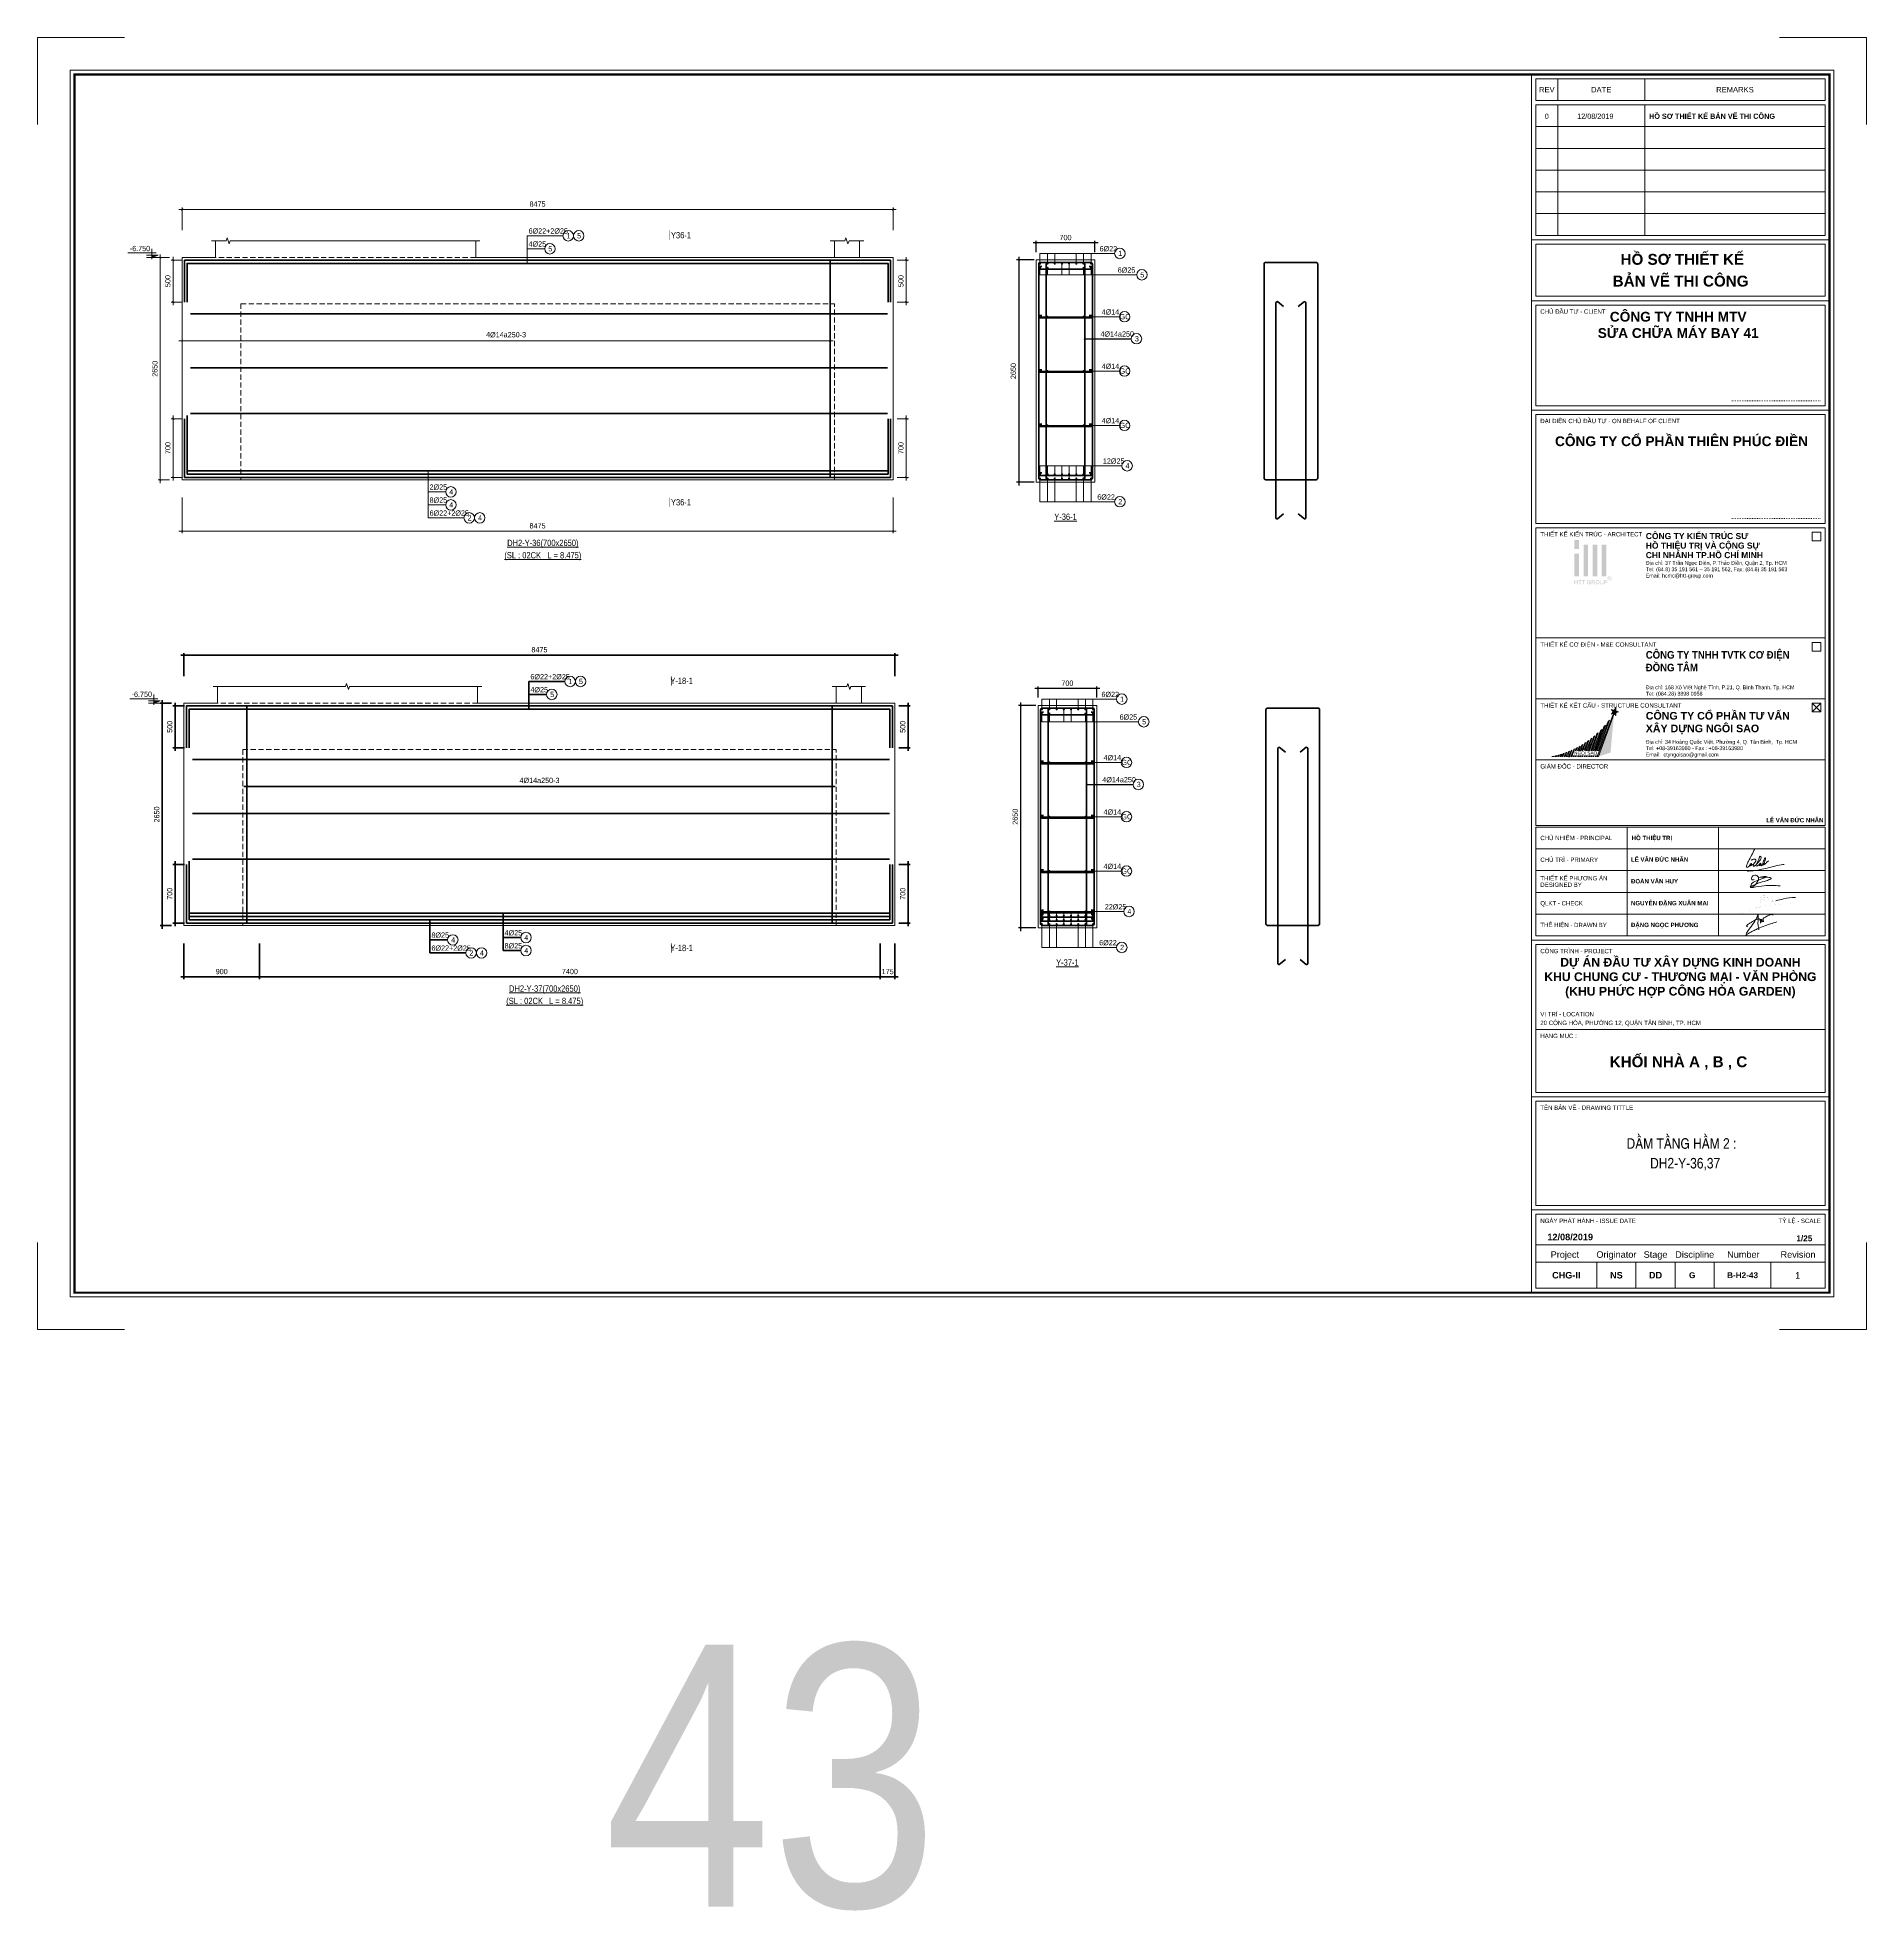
# Model space of a CAD drawing. Header units: millimetres. Extents: x 3014920 to 3563667, y -1638653 to -1356471.
# Drawn here: x 3520062 to 3541864, y -1627998 to -1605675 of the extents above; entities that cross this region are included whole.
import ezdxf
from ezdxf.enums import TextEntityAlignment as Align

# ---------------------------------------------------------------- set-up
doc = ezdxf.new("R2010")
doc.units = ezdxf.units.MM
doc.header["$MEASUREMENT"] = 0
doc.header["$PDMODE"] = 2
doc.linetypes.add('CENTER', pattern=[2, 1.25, -0.25, 0.25, -0.25])
doc.linetypes.add('HIDDEN', pattern=[0.375, 0.25, -0.125])
doc.layers.get('0').update_dxf_attribs({"lineweight": 9})
doc.layers.get('Defpoints').update_dxf_attribs({"color": 10, "lineweight": 0})
for name, color, linetype, lineweight in [('CDAI', 21, 'Continuous', 40), ('CHG_XX_Khung ten$0$TEXT', 7, 'Continuous', 15), ('CHUNHO', 7, 'CENTER', 13), ('CHUTO', 51, 'Continuous', 15), ('CTHEP', 50, 'Continuous', 50), ('DBAO', 90, 'Continuous', 13), ('DGIONG', 130, 'Continuous', 13), ('HATCH', 154, 'Continuous', 9), ('KTH', 154, 'Continuous', 9), ('Net khuat', 8, 'HIDDEN', 13), ('TEXT', 7, 'Continuous', 15)]:
    doc.layers.add(name, color=color, linetype=linetype, lineweight=lineweight)
doc.layers.add('CHG_XX_Khung ten$0$A1 BORDER$0$DGIONG', color=7, linetype='Continuous', lineweight=13, true_color=0x29ffff)
doc.layers.add('CHG_XX_Khung ten$0$A1 BORDER$0$STICK', color=7, linetype='Continuous', lineweight=9, true_color=0xe60000)
doc.layers.add('CHG_XX_Khung ten$0$TKTC', color=1, linetype='Continuous')
doc.styles.add('ArialB', font='arialbd.ttf')
doc.styles.add('CHG_XX_Khung ten$0$A1 BORDER$0$ARIAL', font='arial.ttf')
doc.styles.add('CHG_XX_Khung ten$0$A1 BORDER$0$Arial - Bold', font='arialbd.ttf', dxfattribs={"height": 2.5})
doc.styles.add('CHG_XX_Khung ten$0$A1 BORDER$0$Star-AvoBold', font='VAVOB_0.TTF')
doc.styles.add('CHG_XX_Khung ten$0$A1 BORDER$0$Title Block DD$0$ARIAL', font='arial.ttf')
doc.styles.add('CHG_XX_Khung ten$0$A1 BORDER$0$Title Block DD$0$Arial - Bold', font='arialbd.ttf', dxfattribs={"height": 2.5})
doc.styles.add('CHG_XX_Khung ten$0$arial', font='arial.ttf')
doc.styles.add('CHG_XX_Khung ten$0$Arial - Bold', font='arialbd.ttf')
doc.styles.add('CHG_XX_Khung ten$0$ArialB', font='arialbd.ttf')
doc.styles.add('CHG_XX_Khung ten$0$title block pccc$0$ARIAL', font='arial.ttf')
doc.styles.add('CHG_XX_Khung ten$0$title block pccc$0$Arial - Bold', font='arialbd.ttf', dxfattribs={"height": 2.5})
doc.styles.add('Star-HelCon', font='VHELVCN_0.TTF')
doc.styles.add('TTP-HelCon', font='VHELVCN_0.TTF')
doc.styles.add('VNI-HELVE-CONDENSE', font='VHELVCN_0.TTF')
doc.dimstyles.new('kc-25', dxfattribs={"dimtxt": 62.5, "dimasz": 20, "dimexe": 20, "dimexo": 50, "dimgap": 25, "dimtad": 3, "dimdec": 0, "dimzin": 0, "dimdsep": 46, "dimtxsty": 'VNI-HELVE-CONDENSE', "dimblk": 'DIM', "dimcen": 2.5, "dimclrd": 256, "dimclre": 154, "dimclrt": 7, "dimaunit": 1, "dimadec": 0, "dimazin": 0, "dimtfac": 1, "dimtdec": 0, "dimtix": 1, "dimtmove": 0, "dimatfit": 3, "dimldrblk": 'DOT', "dimfxl": 1, "dimtolj": 1, "dimtzin": 0, "dimarcsym": 0})
doc.dimstyles.new('TTP-25', dxfattribs={"dimscale": 25, "dimtxt": 2.5, "dimasz": 1, "dimexe": 1, "dimexo": 1, "dimgap": 0.09, "dimtad": 0, "dimdec": 4, "dimrnd": 1, "dimzin": 9, "dimdsep": 46, "dimtxsty": 'TTP-HelCon', "dimblk": 'ARCHTICK', "dimcen": 0.09, "dimdle": 1.5, "dimclrd": 256, "dimclre": 256, "dimclrt": 7, "dimadec": 0, "dimazin": 0, "dimtfac": 1, "dimtdec": 4, "dimtmove": 0, "dimatfit": 3, "dimldrblk": 'ARCHTICK', "dimfxl": 1, "dimtvp": 1, "dimtolj": 1, "dimtzin": 0, "dimarcsym": 0})

# ---------------------------------------------------------------- blocks, each defined once
blk = doc.blocks.new('_ArchTick')
at = {"color": 0, "linetype": 'ByBlock', "const_width": 0.15}
blk.add_lwpolyline([(-0.5, -0.5), (0.5, 0.5)], dxfattribs=at)
blk = doc.blocks.new('*D857')
at = {"layer": 'Defpoints', "color": 0, "transparency": 16777216}
for p in [(-154, 30), (-290, -2620), (-154, -2620)]:
    blk.add_point(p, dxfattribs=at)
at = {"layer": 'KTH', "lineweight": -2, "transparency": 16777216}
for p, q in [((-179, 30), (-315, 30)), ((-290, 68), (-290, -2657)), ((-179, -2620), (-315, -2620))]:
    blk.add_line(p, q, dxfattribs=at)
at = {"layer": 'KTH', "lineweight": -2, "transparency": 16777216, "xscale": 25, "yscale": 25, "zscale": 25}
for p, rotation in [((-290, 30), 90), ((-290, -2620), 270)]:
    blk.add_blockref('_ArchTick', p, dxfattribs=dict(at, rotation=rotation))
at = {"layer": 'KTH', "color": 7, "transparency": 16777216, "insert": (-354, -1295), "char_height": 62.5, "attachment_point": 5, "rotation": 90, "style": 'TTP-HelCon'}
blk.add_mtext('\\A1;2650', dxfattribs=at)
blk = doc.blocks.new('CODE')
at = {"layer": 'DBAO'}
for p, q in [((-63, 0), (-138, 30)), ((-138, 30), (0, 30)), ((-138, 0), (0, 0)), ((-113, 55), (224, 55)), ((-63, -20), (-63, 105))]:
    blk.add_line(p, q, dxfattribs=at)
at = {"layer": 'HATCH', "color": 1}
blk.add_solid([(-63, 0), (-138, 30), (-63, 30)], dxfattribs=at)
blk = doc.blocks.new('DIM')
h = blk.add_hatch(color=1)
h.paths.add_polyline_path([(0.5, 0.3, 1), (0.3, 0.5), (-0.2, 0), (0.2, 0)])
h.paths.add_polyline_path([(0.2, 0), (-0.2, 0), (-0.5, -0.3, 1), (-0.3, -0.5)])
at = {"color": 9}
for p, q in [((-0.2, 0), (-1.5, 0)), ((0.2, 0), (1.5, 0))]:
    blk.add_line(p, q, dxfattribs=at)
at = {"color": 1}
for p, q in [((-0.5, -0.3), (0.3, 0.5)), ((-0.3, -0.5), (0.5, 0.3)), ((-0.2, 0), (0.2, 0))]:
    blk.add_line(p, q, dxfattribs=at)
blk.add_arc((-0.4, -0.4), 0.138, 135, 315, dxfattribs=at)
blk = doc.blocks.new('*D858')
at = {"layer": 'Defpoints', "color": 0, "transparency": 16777216}
for p in [(-30, 604), (-30, 330), (8445, 330)]:
    blk.add_point(p, dxfattribs=at)
at = {"layer": 'KTH', "lineweight": -2, "transparency": 16777216}
for p, q in [((8482, 604), (-67, 604)), ((-30, 355), (-30, 629)), ((8445, 355), (8445, 629))]:
    blk.add_line(p, q, dxfattribs=at)
at = {"layer": 'KTH', "lineweight": -2, "transparency": 16777216, "xscale": 25, "yscale": 25, "zscale": 25, "rotation": 180}
blk.add_blockref('_ArchTick', (-30, 604), dxfattribs=at)
at = {"layer": 'KTH', "lineweight": -2, "transparency": 16777216, "xscale": 25, "yscale": 25, "zscale": 25}
blk.add_blockref('_ArchTick', (8445, 604), dxfattribs=at)
at = {"layer": 'KTH', "color": 7, "transparency": 16777216, "insert": (4207, 668), "char_height": 62.5, "attachment_point": 5, "style": 'TTP-HelCon'}
blk.add_mtext('\\A1;8475', dxfattribs=at)
blk = doc.blocks.new('*D859')
at = {"layer": 'Defpoints', "color": 0, "transparency": 16777216}
for p in [(-30, -2806), (8445, -2806), (8445, -3231)]:
    blk.add_point(p, dxfattribs=at)
at = {"layer": 'KTH', "lineweight": -2, "transparency": 16777216}
for p, q in [((-30, -2831), (-30, -3256)), ((8445, -2831), (8445, -3256)), ((-68, -3231), (8482, -3231))]:
    blk.add_line(p, q, dxfattribs=at)
at = {"layer": 'KTH', "lineweight": -2, "transparency": 16777216, "xscale": 25, "yscale": 25, "zscale": 25, "rotation": 180}
blk.add_blockref('_ArchTick', (-30, -3231), dxfattribs=at)
at = {"layer": 'KTH', "lineweight": -2, "transparency": 16777216, "xscale": 25, "yscale": 25, "zscale": 25}
blk.add_blockref('_ArchTick', (8445, -3231), dxfattribs=at)
at = {"layer": 'KTH', "color": 7, "transparency": 16777216, "insert": (4207, -3167), "char_height": 62.5, "attachment_point": 5, "style": 'TTP-HelCon'}
blk.add_mtext('\\A1;8475', dxfattribs=at)
blk = doc.blocks.new('*D860')
at = {"layer": 'Defpoints', "color": 0, "transparency": 16777216}
for p in [(-30, -573), (7695, -520), (7695, -960)]:
    blk.add_point(p, dxfattribs=at)
at = {"layer": 'KTH', "lineweight": -2, "transparency": 16777216}
for p, q in [((-30, -598), (-30, -985)), ((7695, -545), (7695, -985)), ((-68, -960), (7732, -960))]:
    blk.add_line(p, q, dxfattribs=at)
at = {"layer": 'KTH', "lineweight": -2, "transparency": 16777216, "xscale": 25, "yscale": 25, "zscale": 25, "rotation": 180}
blk.add_blockref('_ArchTick', (-30, -960), dxfattribs=at)
at = {"layer": 'KTH', "lineweight": -2, "transparency": 16777216, "xscale": 25, "yscale": 25, "zscale": 25}
blk.add_blockref('_ArchTick', (7695, -960), dxfattribs=at)
at = {"layer": 'KTH', "color": 7, "transparency": 16777216, "insert": (3832, -890), "char_height": 62.5, "attachment_point": 5, "style": 'TTP-HelCon'}
blk.add_mtext('\\A1;4Þ14a250-3', dxfattribs=at)
blk = doc.blocks.new('MC')
at = {"layer": 'CTHEP', "const_width": 10, "elevation": 0}
blk.add_lwpolyline([(36, 150), (36, 0)], dxfattribs=at)
at = {"layer": 'TEXT', "style": 'TTP-HelCon'}
blk.add_attdef('A', text='', height=100, dxfattribs=at).set_placement((-50, 26), align=Align.RIGHT)
blk = doc.blocks.new('*D861')
at = {"layer": 'Defpoints', "color": 0, "transparency": 16777216}
for p in [(0, 0), (-136, -500), (0, -500)]:
    blk.add_point(p, dxfattribs=at)
at = {"layer": 'KTH', "lineweight": -2, "transparency": 16777216}
for p, q in [((-25, 0), (-161, 0)), ((-136, 38), (-136, -538)), ((-25, -500), (-161, -500))]:
    blk.add_line(p, q, dxfattribs=at)
at = {"layer": 'KTH', "lineweight": -2, "transparency": 16777216, "xscale": 25, "yscale": 25, "zscale": 25}
for p, rotation in [((-136, 0), 90), ((-136, -500), 270)]:
    blk.add_blockref('_ArchTick', p, dxfattribs=dict(at, rotation=rotation))
at = {"layer": 'KTH', "color": 7, "transparency": 16777216, "insert": (-200, -250), "char_height": 62.5, "attachment_point": 5, "rotation": 90, "style": 'TTP-HelCon'}
blk.add_mtext('\\A1;500', dxfattribs=at)
blk = doc.blocks.new('*D862')
at = {"layer": 'Defpoints', "color": 0, "transparency": 16777216}
for p in [(0, -1890), (-136, -2590), (0, -2590)]:
    blk.add_point(p, dxfattribs=at)
at = {"layer": 'KTH', "lineweight": -2, "transparency": 16777216}
for p, q in [((-25, -1890), (-161, -1890)), ((-136, -1852), (-136, -2627)), ((-25, -2590), (-161, -2590))]:
    blk.add_line(p, q, dxfattribs=at)
at = {"layer": 'KTH', "lineweight": -2, "transparency": 16777216, "xscale": 25, "yscale": 25, "zscale": 25}
for p, rotation in [((-136, -1890), 90), ((-136, -2590), 270)]:
    blk.add_blockref('_ArchTick', p, dxfattribs=dict(at, rotation=rotation))
at = {"layer": 'KTH', "color": 7, "transparency": 16777216, "insert": (-200, -2240), "char_height": 62.5, "attachment_point": 5, "rotation": 90, "style": 'TTP-HelCon'}
blk.add_mtext('\\A1;700', dxfattribs=at)
blk = doc.blocks.new('*D863')
at = {"layer": 'Defpoints', "color": 0, "transparency": 16777216}
for p in [(8467, 0), (8467, -500), (8602, -500)]:
    blk.add_point(p, dxfattribs=at)
at = {"layer": 'KTH', "lineweight": -2, "transparency": 16777216}
for p, q in [((8602, 37), (8602, -538)), ((8492, 0), (8627, 0)), ((8492, -500), (8627, -500))]:
    blk.add_line(p, q, dxfattribs=at)
at = {"layer": 'KTH', "lineweight": -2, "transparency": 16777216, "xscale": 25, "yscale": 25, "zscale": 25}
for p, rotation in [((8602, 0), 90), ((8602, -500), 270)]:
    blk.add_blockref('_ArchTick', p, dxfattribs=dict(at, rotation=rotation))
at = {"layer": 'KTH', "color": 7, "transparency": 16777216, "insert": (8538, -250), "char_height": 62.5, "attachment_point": 5, "rotation": 90, "style": 'TTP-HelCon'}
blk.add_mtext('\\A1;500', dxfattribs=at)
blk = doc.blocks.new('*D864')
at = {"layer": 'Defpoints', "color": 0, "transparency": 16777216}
for p in [(8467, -1890), (8467, -2590), (8602, -2590)]:
    blk.add_point(p, dxfattribs=at)
at = {"layer": 'KTH', "lineweight": -2, "transparency": 16777216}
for p, q in [((8492, -1890), (8627, -1890)), ((8602, -1852), (8602, -2627)), ((8492, -2590), (8627, -2590))]:
    blk.add_line(p, q, dxfattribs=at)
at = {"layer": 'KTH', "lineweight": -2, "transparency": 16777216, "xscale": 25, "yscale": 25, "zscale": 25}
for p, rotation in [((8602, -1890), 90), ((8602, -2590), 270)]:
    blk.add_blockref('_ArchTick', p, dxfattribs=dict(at, rotation=rotation))
at = {"layer": 'KTH', "color": 7, "transparency": 16777216, "insert": (8538, -2240), "char_height": 62.5, "attachment_point": 5, "rotation": 90, "style": 'TTP-HelCon'}
blk.add_mtext('\\A1;700', dxfattribs=at)
blk = doc.blocks.new('*D96')
at = {"layer": 'Defpoints', "color": 0, "ltscale": 500, "transparency": 16777216}
for p in [(3531966, -1608326), (3531758, -1610976), (3531966, -1610976)]:
    blk.add_point(p, dxfattribs=at)
at = {"layer": 'KTH', "lineweight": -2, "ltscale": 500, "transparency": 16777216}
for p, q in [((3531941, -1608326), (3531733, -1608326)), ((3531758, -1608288), (3531758, -1611013)), ((3531941, -1610976), (3531733, -1610976))]:
    blk.add_line(p, q, dxfattribs=at)
at = {"layer": 'KTH', "lineweight": -2, "ltscale": 500, "transparency": 16777216, "xscale": 25, "yscale": 25, "zscale": 25}
for p, rotation in [((3531758, -1608326), 90), ((3531758, -1610976), 270)]:
    blk.add_blockref('_ArchTick', p, dxfattribs=dict(at, rotation=rotation))
at = {"layer": 'KTH', "color": 7, "ltscale": 500, "transparency": 16777216, "insert": (3531694, -1609651), "char_height": 62.5, "attachment_point": 5, "rotation": 90, "style": 'TTP-HelCon'}
blk.add_mtext('\\A1;2650', dxfattribs=at)
blk = doc.blocks.new('*D97')
at = {"layer": 'Defpoints', "color": 0, "ltscale": 500, "transparency": 16777216}
for p in [(3531966, -1608123), (3531966, -1608257), (3532666, -1608257)]:
    blk.add_point(p, dxfattribs=at)
at = {"layer": 'KTH', "lineweight": -2, "ltscale": 500, "transparency": 16777216}
for p, q in [((3532704, -1608123), (3531929, -1608123)), ((3531966, -1608232), (3531966, -1608098)), ((3532666, -1608232), (3532666, -1608098))]:
    blk.add_line(p, q, dxfattribs=at)
at = {"layer": 'KTH', "lineweight": -2, "ltscale": 500, "transparency": 16777216, "xscale": 25, "yscale": 25, "zscale": 25, "rotation": 180}
blk.add_blockref('_ArchTick', (3531966, -1608123), dxfattribs=at)
at = {"layer": 'KTH', "lineweight": -2, "ltscale": 500, "transparency": 16777216, "xscale": 25, "yscale": 25, "zscale": 25}
blk.add_blockref('_ArchTick', (3532666, -1608123), dxfattribs=at)
at = {"layer": 'KTH', "color": 7, "ltscale": 500, "transparency": 16777216, "insert": (3532316, -1608060), "char_height": 62.5, "attachment_point": 5, "style": 'TTP-HelCon'}
blk.add_mtext('\\A1;700', dxfattribs=at)
blk = doc.blocks.new('*D1570')
at = {"layer": 'Defpoints', "color": 0, "transparency": 16777216}
for p in [(-124, 0), (-260, -2650), (-124, -2650)]:
    blk.add_point(p, dxfattribs=at)
at = {"layer": 'KTH', "lineweight": -2, "transparency": 16777216}
for p, q in [((-149, 0), (-285, 0)), ((-260, 38), (-260, -2688)), ((-149, -2650), (-285, -2650))]:
    blk.add_line(p, q, dxfattribs=at)
at = {"layer": 'KTH', "lineweight": -2, "transparency": 16777216, "xscale": 25, "yscale": 25, "zscale": 25}
for p, rotation in [((-260, 0), 90), ((-260, -2650), 270)]:
    blk.add_blockref('_ArchTick', p, dxfattribs=dict(at, rotation=rotation))
at = {"layer": 'KTH', "color": 7, "transparency": 16777216, "insert": (-324, -1325), "char_height": 62.5, "attachment_point": 5, "rotation": 90, "style": 'TTP-HelCon'}
blk.add_mtext('\\A1;2650', dxfattribs=at)
blk = doc.blocks.new('*D1571')
at = {"layer": 'Defpoints', "color": 0, "transparency": 16777216}
for p in [(0, 574), (0, 300), (8475, 300)]:
    blk.add_point(p, dxfattribs=at)
at = {"layer": 'KTH', "lineweight": -2, "transparency": 16777216}
for p, q in [((8512, 574), (-37, 574)), ((0, 325), (0, 599)), ((8475, 325), (8475, 599))]:
    blk.add_line(p, q, dxfattribs=at)
at = {"layer": 'KTH', "lineweight": -2, "transparency": 16777216, "xscale": 25, "yscale": 25, "zscale": 25, "rotation": 180}
blk.add_blockref('_ArchTick', (0, 574), dxfattribs=at)
at = {"layer": 'KTH', "lineweight": -2, "transparency": 16777216, "xscale": 25, "yscale": 25, "zscale": 25}
blk.add_blockref('_ArchTick', (8475, 574), dxfattribs=at)
at = {"layer": 'KTH', "color": 7, "transparency": 16777216, "insert": (4237, 638), "char_height": 62.5, "attachment_point": 5, "style": 'TTP-HelCon'}
blk.add_mtext('\\A1;8475', dxfattribs=at)
blk = doc.blocks.new('*D1572')
at = {"layer": 'Defpoints', "color": 0, "transparency": 16777216}
for p in [(900, -2836), (8300, -2836), (8300, -3261)]:
    blk.add_point(p, dxfattribs=at)
at = {"layer": 'KTH', "lineweight": -2, "transparency": 16777216}
for p, q in [((900, -2861), (900, -3286)), ((8300, -2861), (8300, -3286)), ((863, -3261), (8338, -3261))]:
    blk.add_line(p, q, dxfattribs=at)
at = {"layer": 'KTH', "lineweight": -2, "transparency": 16777216, "xscale": 25, "yscale": 25, "zscale": 25, "rotation": 180}
blk.add_blockref('_ArchTick', (900, -3261), dxfattribs=at)
at = {"layer": 'KTH', "lineweight": -2, "transparency": 16777216, "xscale": 25, "yscale": 25, "zscale": 25}
blk.add_blockref('_ArchTick', (8300, -3261), dxfattribs=at)
at = {"layer": 'KTH', "color": 7, "transparency": 16777216, "insert": (4600, -3197), "char_height": 62.5, "attachment_point": 5, "style": 'TTP-HelCon'}
blk.add_mtext('\\A1;7400', dxfattribs=at)
blk = doc.blocks.new('*D1573')
at = {"layer": 'Defpoints', "color": 0, "transparency": 16777216}
for p in [(750, -598), (7725, -550), (7725, -990)]:
    blk.add_point(p, dxfattribs=at)
at = {"layer": 'KTH', "lineweight": -2, "transparency": 16777216}
for p, q in [((750, -623), (750, -1015)), ((7725, -575), (7725, -1015)), ((713, -990), (7762, -990))]:
    blk.add_line(p, q, dxfattribs=at)
at = {"layer": 'KTH', "lineweight": -2, "transparency": 16777216, "xscale": 25, "yscale": 25, "zscale": 25, "rotation": 180}
blk.add_blockref('_ArchTick', (750, -990), dxfattribs=at)
at = {"layer": 'KTH', "lineweight": -2, "transparency": 16777216, "xscale": 25, "yscale": 25, "zscale": 25}
blk.add_blockref('_ArchTick', (7725, -990), dxfattribs=at)
at = {"layer": 'KTH', "color": 7, "transparency": 16777216, "insert": (4238, -920), "char_height": 62.5, "attachment_point": 5, "style": 'TTP-HelCon'}
blk.add_mtext('\\A1;4Þ14a250-3', dxfattribs=at)
blk = doc.blocks.new('*D1574')
at = {"layer": 'Defpoints', "color": 0, "transparency": 16777216}
for p in [(30, -30), (-106, -530), (30, -530)]:
    blk.add_point(p, dxfattribs=at)
at = {"layer": 'KTH', "lineweight": -2, "transparency": 16777216}
for p, q in [((-106, 7), (-106, -568)), ((5, -30), (-131, -30)), ((5, -530), (-131, -530))]:
    blk.add_line(p, q, dxfattribs=at)
at = {"layer": 'KTH', "lineweight": -2, "transparency": 16777216, "xscale": 25, "yscale": 25, "zscale": 25}
for p, rotation in [((-106, -30), 90), ((-106, -530), 270)]:
    blk.add_blockref('_ArchTick', p, dxfattribs=dict(at, rotation=rotation))
at = {"layer": 'KTH', "color": 7, "transparency": 16777216, "insert": (-170, -280), "char_height": 62.5, "attachment_point": 5, "rotation": 90, "style": 'TTP-HelCon'}
blk.add_mtext('\\A1;500', dxfattribs=at)
blk = doc.blocks.new('*D1575')
at = {"layer": 'Defpoints', "color": 0, "transparency": 16777216}
for p in [(30, -1920), (-106, -2620), (30, -2620)]:
    blk.add_point(p, dxfattribs=at)
at = {"layer": 'KTH', "lineweight": -2, "transparency": 16777216}
for p, q in [((5, -1920), (-131, -1920)), ((-106, -1882), (-106, -2657)), ((5, -2620), (-131, -2620))]:
    blk.add_line(p, q, dxfattribs=at)
at = {"layer": 'KTH', "lineweight": -2, "transparency": 16777216, "xscale": 25, "yscale": 25, "zscale": 25}
for p, rotation in [((-106, -1920), 90), ((-106, -2620), 270)]:
    blk.add_blockref('_ArchTick', p, dxfattribs=dict(at, rotation=rotation))
at = {"layer": 'KTH', "color": 7, "transparency": 16777216, "insert": (-170, -2270), "char_height": 62.5, "attachment_point": 5, "rotation": 90, "style": 'TTP-HelCon'}
blk.add_mtext('\\A1;700', dxfattribs=at)
blk = doc.blocks.new('*D1576')
at = {"layer": 'Defpoints', "color": 0, "transparency": 16777216}
for p in [(8497, -30), (8497, -530), (8632, -530)]:
    blk.add_point(p, dxfattribs=at)
at = {"layer": 'KTH', "lineweight": -2, "transparency": 16777216}
for p, q in [((8632, 7), (8632, -568)), ((8522, -30), (8657, -30)), ((8522, -530), (8657, -530))]:
    blk.add_line(p, q, dxfattribs=at)
at = {"layer": 'KTH', "lineweight": -2, "transparency": 16777216, "xscale": 25, "yscale": 25, "zscale": 25}
for p, rotation in [((8632, -30), 90), ((8632, -530), 270)]:
    blk.add_blockref('_ArchTick', p, dxfattribs=dict(at, rotation=rotation))
at = {"layer": 'KTH', "color": 7, "transparency": 16777216, "insert": (8568, -280), "char_height": 62.5, "attachment_point": 5, "rotation": 90, "style": 'TTP-HelCon'}
blk.add_mtext('\\A1;500', dxfattribs=at)
blk = doc.blocks.new('*D1577')
at = {"layer": 'Defpoints', "color": 0, "transparency": 16777216}
for p in [(8497, -1920), (8497, -2620), (8632, -2620)]:
    blk.add_point(p, dxfattribs=at)
at = {"layer": 'KTH', "lineweight": -2, "transparency": 16777216}
for p, q in [((8522, -1920), (8657, -1920)), ((8632, -1882), (8632, -2657)), ((8522, -2620), (8657, -2620))]:
    blk.add_line(p, q, dxfattribs=at)
at = {"layer": 'KTH', "lineweight": -2, "transparency": 16777216, "xscale": 25, "yscale": 25, "zscale": 25}
for p, rotation in [((8632, -1920), 90), ((8632, -2620), 270)]:
    blk.add_blockref('_ArchTick', p, dxfattribs=dict(at, rotation=rotation))
at = {"layer": 'KTH', "color": 7, "transparency": 16777216, "insert": (8568, -2270), "char_height": 62.5, "attachment_point": 5, "rotation": 90, "style": 'TTP-HelCon'}
blk.add_mtext('\\A1;700', dxfattribs=at)
blk = doc.blocks.new('*D1578')
at = {"layer": 'Defpoints', "color": 0, "transparency": 16777216}
for p in [(0, -2836), (900, -2836), (0, -3261)]:
    blk.add_point(p, dxfattribs=at)
at = {"layer": 'KTH', "lineweight": -2, "transparency": 16777216}
for p, q in [((0, -2861), (0, -3286)), ((900, -2861), (900, -3286)), ((938, -3261), (-38, -3261))]:
    blk.add_line(p, q, dxfattribs=at)
at = {"layer": 'KTH', "lineweight": -2, "transparency": 16777216, "xscale": 25, "yscale": 25, "zscale": 25, "rotation": 180}
blk.add_blockref('_ArchTick', (0, -3261), dxfattribs=at)
at = {"layer": 'KTH', "lineweight": -2, "transparency": 16777216, "xscale": 25, "yscale": 25, "zscale": 25}
blk.add_blockref('_ArchTick', (900, -3261), dxfattribs=at)
at = {"layer": 'KTH', "color": 7, "transparency": 16777216, "insert": (450, -3197), "char_height": 62.5, "attachment_point": 5, "style": 'TTP-HelCon'}
blk.add_mtext('\\A1;900', dxfattribs=at)
blk = doc.blocks.new('*D1579')
at = {"layer": 'Defpoints', "color": 0, "transparency": 16777216}
for p in [(8300, -2836), (8475, -2836), (8300, -3261)]:
    blk.add_point(p, dxfattribs=at)
at = {"layer": 'KTH', "lineweight": -2, "transparency": 16777216}
for p, q in [((8300, -2861), (8300, -3286)), ((8475, -2861), (8475, -3286)), ((8513, -3261), (8263, -3261))]:
    blk.add_line(p, q, dxfattribs=at)
at = {"layer": 'KTH', "lineweight": -2, "transparency": 16777216, "xscale": 25, "yscale": 25, "zscale": 25, "rotation": 180}
blk.add_blockref('_ArchTick', (8300, -3261), dxfattribs=at)
at = {"layer": 'KTH', "lineweight": -2, "transparency": 16777216, "xscale": 25, "yscale": 25, "zscale": 25}
blk.add_blockref('_ArchTick', (8475, -3261), dxfattribs=at)
at = {"layer": 'KTH', "color": 7, "transparency": 16777216, "insert": (8388, -3197), "char_height": 62.5, "attachment_point": 5, "style": 'TTP-HelCon'}
blk.add_mtext('\\A1;175', dxfattribs=at)
blk = doc.blocks.new('*D865')
at = {"layer": 'Defpoints', "color": 0, "ltscale": 500, "transparency": 16777216}
for p in [(3531989, -1613637), (3531780, -1616287), (3531989, -1616287)]:
    blk.add_point(p, dxfattribs=at)
at = {"layer": 'KTH', "lineweight": -2, "ltscale": 500, "transparency": 16777216}
for p, q in [((3531964, -1613637), (3531755, -1613637)), ((3531780, -1613600), (3531780, -1616325)), ((3531964, -1616287), (3531755, -1616287))]:
    blk.add_line(p, q, dxfattribs=at)
at = {"layer": 'KTH', "lineweight": -2, "ltscale": 500, "transparency": 16777216, "xscale": 25, "yscale": 25, "zscale": 25}
for p, rotation in [((3531780, -1613637), 90), ((3531780, -1616287), 270)]:
    blk.add_blockref('_ArchTick', p, dxfattribs=dict(at, rotation=rotation))
at = {"layer": 'KTH', "color": 7, "ltscale": 500, "transparency": 16777216, "insert": (3531717, -1614962), "char_height": 62.5, "attachment_point": 5, "rotation": 90, "style": 'TTP-HelCon'}
blk.add_mtext('\\A1;2650', dxfattribs=at)
blk = doc.blocks.new('*D866')
at = {"layer": 'Defpoints', "color": 0, "ltscale": 500, "transparency": 16777216}
for p in [(3531989, -1613435), (3531989, -1613568), (3532689, -1613568)]:
    blk.add_point(p, dxfattribs=at)
at = {"layer": 'KTH', "lineweight": -2, "ltscale": 500, "transparency": 16777216}
for p, q in [((3532726, -1613435), (3531951, -1613435)), ((3531989, -1613543), (3531989, -1613410)), ((3532689, -1613543), (3532689, -1613410))]:
    blk.add_line(p, q, dxfattribs=at)
at = {"layer": 'KTH', "lineweight": -2, "ltscale": 500, "transparency": 16777216, "xscale": 25, "yscale": 25, "zscale": 25, "rotation": 180}
blk.add_blockref('_ArchTick', (3531989, -1613435), dxfattribs=at)
at = {"layer": 'KTH', "lineweight": -2, "ltscale": 500, "transparency": 16777216, "xscale": 25, "yscale": 25, "zscale": 25}
blk.add_blockref('_ArchTick', (3532689, -1613435), dxfattribs=at)
at = {"layer": 'KTH', "color": 7, "ltscale": 500, "transparency": 16777216, "insert": (3532339, -1613371), "char_height": 62.5, "attachment_point": 5, "style": 'TTP-HelCon'}
blk.add_mtext('\\A1;700', dxfattribs=at)
blk = doc.blocks.new('CHG_XX_Khung ten$0$A1 BORDER$0$HTT-Logo')
at = {"true_color": 0x134fb3}
h = blk.add_hatch(color=154, dxfattribs=at)
h.paths.add_polyline_path([(3, 29.1), (0, 29.1), (0, 23.1), (3, 23.1)])
h.paths.add_polyline_path([(3, 20.1), (0, 20.1), (0, 5.1), (3, 5.1)])
h.paths.add_polyline_path([(9, 26.1), (6, 26.1), (6, 5.1), (9, 5.1)])
h.paths.add_polyline_path([(15, 26.1), (12, 26.1), (12, 5.1), (15, 5.1)])
h.paths.add_polyline_path([(21, 26.1), (18, 26.1), (18, 5.1), (21, 5.1)])
h.paths.add_polyline_path([(2.1, 2.7), (1.8, 2.7), (1.8, 1.6), (0.4, 1.6), (0.4, 2.7), (0, 2.7), (0, 0), (0.4, 0), (0.4, 1.3), (1.8, 1.3), (1.8, 0), (2.1, 0)])
h.paths.add_polyline_path([(4.6, 2.7), (2.5, 2.7), (2.5, 2.4), (3.4, 2.4), (3.4, 0), (3.8, 0), (3.8, 2.4), (4.6, 2.4)])
h.paths.add_polyline_path([(7, 2.7), (4.8, 2.7), (4.8, 2.4), (5.7, 2.4), (5.7, 0), (6.1, 0), (6.1, 2.4), (7, 2.4)])
h.paths.add_polyline_path([(8.6, 1.4), (8.6, 1.4), (8.7, 1.6), (8.7, 1.7), (8.7, 1.9), (8.8, 2), (8.9, 2.2), (9, 2.3), (9.2, 2.4), (9.3, 2.4), (9.4, 2.4), (9.6, 2.4), (9.8, 2.4), (10, 2.4), (10.1, 2.3), (10.3, 2.2), (10.3, 2), (10.4, 1.9), (10.7, 1.9), (10.7, 2.1), (10.6, 2.3), (10.5, 2.4), (10.4, 2.5), (10.3, 2.6), (10.2, 2.7), (10.1, 2.7), (10, 2.7), (9.8, 2.7), (9.6, 2.7), (9.6, 2.7), (9.4, 2.7), (9.2, 2.7), (9.1, 2.6), (8.9, 2.6), (8.9, 2.6), (8.7, 2.5), (8.6, 2.4), (8.5, 2.2), (8.4, 2.1), (8.4, 2), (8.3, 1.8), (8.3, 1.7), (8.3, 1.5), (8.3, 1.3), (8.3, 1.3), (8.3, 1.1), (8.3, 0.9), (8.4, 0.8), (8.4, 0.6), (8.5, 0.6), (8.6, 0.4), (8.7, 0.3), (8.8, 0.2), (8.9, 0.1), (9, 0.1), (9.2, 0), (9.3, 0), (9.5, 0), (9.7, 0), (9.7, 0), (9.9, 0), (10.1, 0), (10.2, 0.1), (10.3, 0.1), (10.5, 0.2), (10.6, 0.3), (10.8, 0.4), (10.8, 1.4), (9.6, 1.4), (9.6, 1.1), (10.4, 1.1), (10.4, 0.6), (10.4, 0.5), (10.3, 0.4), (10.1, 0.4), (10, 0.3), (9.8, 0.3), (9.6, 0.3), (9.6, 0.3), (9.4, 0.3), (9.3, 0.3), (9.1, 0.4), (9, 0.5), (8.9, 0.6), (8.8, 0.8), (8.7, 0.9), (8.7, 1), (8.7, 1.2)])
h.paths.add_polyline_path([(13.2, 1.4), (13.3, 1.5), (13.3, 1.5), (13.4, 1.6), (13.4, 1.8), (13.5, 2), (13.5, 2.1), (13.4, 2.2), (13.3, 2.4), (13.3, 2.4), (13.2, 2.5), (13, 2.6), (13, 2.6), (12.9, 2.7), (12.7, 2.7), (12.5, 2.7), (11.3, 2.7), (11.3, 0), (11.7, 0), (11.7, 1.2), (12.1, 1.2), (12.1, 1.2), (12.3, 1.2), (12.4, 1.1), (12.5, 1.1), (12.6, 0.9), (12.7, 0.9), (12.8, 0.7), (12.9, 0.6), (13.2, 0), (13.7, 0), (13.2, 0.7), (13.1, 0.8), (13, 1), (12.9, 1.1), (12.9, 1.1), (12.7, 1.2), (12.9, 1.3), (13, 1.3)])
h.paths.add_polyline_path([(11.7, 1.5), (11.7, 2.4), (12.5, 2.4), (12.7, 2.4), (12.8, 2.4), (13, 2.3), (13.1, 2.1), (13.1, 2), (13.1, 1.9), (13, 1.7), (13, 1.6), (12.8, 1.6), (12.6, 1.5), (12.4, 1.5)], flags=16)
h.paths.add_polyline_path([(16.5, 1.4), (16.5, 1.6), (16.4, 1.8), (16.4, 1.9), (16.3, 2.1), (16.3, 2.1), (16.2, 2.2), (16.1, 2.4), (16, 2.5), (15.9, 2.6), (15.8, 2.6), (15.7, 2.7), (15.5, 2.7), (15.4, 2.7), (15.2, 2.7), (15.2, 2.7), (15, 2.7), (14.8, 2.7), (14.7, 2.6), (14.5, 2.6), (14.4, 2.5), (14.3, 2.4), (14.2, 2.3), (14.1, 2.1), (14, 2), (14, 1.8), (13.9, 1.7), (13.9, 1.5), (13.9, 1.3), (13.9, 1.3), (13.9, 1.1), (14, 1), (14, 0.8), (14.1, 0.6), (14.1, 0.6), (14.2, 0.5), (14.3, 0.3), (14.4, 0.2), (14.5, 0.1), (14.6, 0.1), (14.7, 0), (14.9, 0), (15, 0), (15.2, 0), (15.2, 0), (15.4, 0), (15.5, 0), (15.7, 0), (15.9, 0.1), (15.9, 0.1), (16, 0.2), (16.1, 0.3), (16.2, 0.5), (16.3, 0.6), (16.4, 0.7), (16.4, 0.8), (16.5, 1), (16.5, 1.2), (16.5, 1.3)])
h.paths.add_polyline_path([(14.3, 1.4), (14.3, 1.6), (14.3, 1.8), (14.4, 2), (14.5, 2.1), (14.6, 2.2), (14.7, 2.3), (14.9, 2.4), (15, 2.4), (15.2, 2.4), (15.4, 2.4), (15.5, 2.4), (15.7, 2.3), (15.8, 2.2), (15.9, 2.1), (16, 1.9), (16, 1.9), (16.1, 1.7), (16.1, 1.5), (16.1, 1.3), (16.1, 1.1), (16.1, 0.9), (16, 0.8), (16, 0.7), (15.9, 0.5), (15.8, 0.5), (15.7, 0.4), (15.5, 0.3), (15.4, 0.3), (15.2, 0.3), (15.1, 0.3), (15, 0.3), (14.8, 0.3), (14.7, 0.4), (14.5, 0.5), (14.4, 0.7), (14.4, 0.8), (14.3, 1), (14.3, 1.1), (14.3, 1.3)], flags=16)
h.paths.add_polyline_path([(17.3, 2.7), (17, 2.7), (17, 1.1), (17, 0.9), (17, 0.7), (17, 0.6), (17.1, 0.5), (17.1, 0.4), (17.2, 0.3), (17.3, 0.2), (17.4, 0.1), (17.5, 0), (17.7, 0), (17.8, 0), (18, 0), (18.2, 0), (18.4, 0), (18.5, 0), (18.7, 0.1), (18.7, 0.1), (18.8, 0.2), (18.9, 0.3), (19, 0.5), (19, 0.6), (19.1, 0.8), (19.1, 0.9), (19.1, 1.1), (19.1, 2.7), (18.7, 2.7), (18.7, 1.1), (18.7, 1.1), (18.7, 0.9), (18.7, 0.7), (18.6, 0.6), (18.6, 0.5), (18.5, 0.4), (18.4, 0.3), (18.2, 0.3), (18, 0.3), (17.9, 0.3), (17.7, 0.3), (17.6, 0.4), (17.5, 0.5), (17.4, 0.6), (17.3, 0.8), (17.3, 0.9), (17.3, 1.1)])
h.paths.add_polyline_path([(21.4, 1.3), (21.5, 1.3), (21.6, 1.4), (21.7, 1.6), (21.7, 1.7), (21.7, 1.9), (21.7, 2), (21.7, 2.1), (21.7, 2.3), (21.6, 2.4), (21.4, 2.5), (21.4, 2.6), (21.3, 2.6), (21.1, 2.7), (21, 2.7), (20.9, 2.7), (20.7, 2.7), (19.7, 2.7), (19.7, 0), (20, 0), (20, 1.1), (20.7, 1.1), (20.8, 1.1), (21, 1.1), (21.1, 1.1), (21.3, 1.2)])
h.paths.add_polyline_path([(20, 1.4), (20, 2.4), (20.7, 2.4), (20.9, 2.4), (21.1, 2.4), (21.2, 2.3), (21.3, 2.2), (21.3, 2.1), (21.4, 1.9), (21.4, 1.8), (21.3, 1.7), (21.2, 1.5), (21.1, 1.5), (20.9, 1.4), (20.7, 1.4)], flags=16)
h.paths.add_polyline_path([(23.9, 2.8), (24, 2.9), (24.1, 3), (24.2, 3.1), (24.3, 3.2), (24.4, 3.3), (24.4, 3.4), (24.5, 3.6), (24.5, 3.8), (24.5, 3.9), (24.5, 4), (24.5, 4.1), (24.5, 4.3), (24.4, 4.5), (24.3, 4.6), (24.3, 4.7), (24.2, 4.8), (24.1, 4.9), (24, 5), (23.8, 5.1), (23.8, 5.2), (23.6, 5.2), (23.4, 5.3), (23.3, 5.3), (23.1, 5.3), (23.1, 5.3), (22.9, 5.3), (22.8, 5.3), (22.6, 5.2), (22.4, 5.1), (22.4, 5.1), (22.2, 5), (22.1, 4.9), (22, 4.8), (21.9, 4.6), (21.9, 4.6), (21.8, 4.4), (21.8, 4.3), (21.7, 4.1), (21.7, 3.9), (21.7, 3.9), (21.8, 3.7), (21.8, 3.5), (21.8, 3.4), (21.9, 3.2), (22, 3.2), (22, 3), (22.2, 2.9), (22.3, 2.8), (22.4, 2.7), (22.5, 2.7), (22.6, 2.6), (22.8, 2.6), (23, 2.5), (23.1, 2.5), (23.2, 2.5), (23.3, 2.6), (23.5, 2.6), (23.7, 2.6), (23.8, 2.7)])
h.paths.add_polyline_path([(22.5, 2.9), (22.5, 3), (22.3, 3.1), (22.2, 3.2), (22.1, 3.4), (22.1, 3.4), (22, 3.6), (22, 3.8), (22, 3.9), (22, 4), (22, 4.2), (22, 4.4), (22.1, 4.5), (22.2, 4.6), (22.3, 4.7), (22.4, 4.8), (22.6, 4.9), (22.6, 5), (22.8, 5), (23, 5.1), (23.1, 5.1), (23.2, 5.1), (23.4, 5.1), (23.5, 5), (23.7, 4.9), (23.8, 4.9), (23.9, 4.8), (24, 4.6), (24.1, 4.5), (24.2, 4.4), (24.2, 4.3), (24.3, 4.1), (24.3, 3.9), (24.3, 3.8), (24.3, 3.7), (24.2, 3.5), (24.1, 3.4), (24.1, 3.3), (24, 3.1), (23.8, 3), (23.7, 2.9), (23.6, 2.9), (23.5, 2.8), (23.3, 2.8), (23.1, 2.8), (23, 2.8), (22.9, 2.8), (22.7, 2.8)], flags=16)
h.paths.add_polyline_path([(22.5, 3.2), (22.5, 4.7), (23, 4.7), (23.2, 4.6), (23.4, 4.6), (23.5, 4.5), (23.6, 4.5), (23.7, 4.3), (23.7, 4.2), (23.6, 4.1), (23.6, 4), (23.4, 3.9), (23.2, 3.8), (23.4, 3.7), (23.5, 3.6), (23.6, 3.5), (23.8, 3.2), (23.5, 3.2), (23.3, 3.4), (23.2, 3.6), (23.1, 3.7), (23.1, 3.7), (22.9, 3.8), (22.9, 3.8), (22.8, 3.8), (22.8, 3.2)], flags=0)
h.paths.add_polyline_path([(22.8, 4), (22.8, 4.4), (23, 4.4), (23.1, 4.4), (23.3, 4.4), (23.4, 4.3), (23.4, 4.2), (23.3, 4.1), (23.2, 4), (23, 4)], flags=0)
blk = doc.blocks.new('CHG_XX_Khung ten')
at = {"layer": 'CHG_XX_Khung ten$0$A1 BORDER$0$DGIONG'}
h = blk.add_hatch(color=256, dxfattribs=at)
h.paths.add_polyline_path([(724.94, 283.19), (724.15, 281.97), (717.19, 263.38), (717.7, 263.38)])
h.paths.add_polyline_path([(722.81, 280.17), (722.1, 279.22), (717.21, 266.21), (717.72, 266.21)], flags=17)
h.paths.add_polyline_path([(720.93, 277.8), (720.27, 277.04), (716.19, 266.22), (716.7, 266.22)])
h.paths.add_polyline_path([(719.23, 275.93), (718.6, 275.29), (715.18, 266.22), (715.69, 266.22)])
h.paths.add_polyline_path([(717.65, 274.38), (717.03, 273.81), (714.16, 266.22), (714.67, 266.22)])
h.paths.add_polyline_path([(716.14, 273.03), (715.61, 272.59), (713.15, 266.22), (713.66, 266.22)])
h.paths.add_polyline_path([(714.69, 271.86), (714.17, 271.45), (712.13, 266.23), (712.64, 266.23)])
h.paths.add_polyline_path([(713.29, 270.81), (712.76, 270.43), (711.57, 267.46), (712.07, 267.47)])
h.paths.add_polyline_path([(710.1, 266.23), (710.61, 266.24), (711.93, 269.87), (711.48, 269.56)])
h.paths.add_polyline_path([(710.61, 269.02), (710.13, 268.73), (709.08, 266.24), (709.59, 266.24)])
h.paths.add_polyline_path([(709.31, 268.26), (708.82, 267.97), (708.07, 266.24), (708.58, 266.24)])
h.paths.add_polyline_path([(708.04, 267.56), (707.54, 267.3), (707.05, 266.25), (707.56, 266.25)])
h.paths.add_polyline_path([(716.84, 263.8), (716.33, 263.8), (716.18, 263.38), (716.69, 263.38)])
h.paths.add_polyline_path([(715.67, 263.39), (715.82, 263.8), (715.32, 263.8), (715.16, 263.39)])
h.paths.add_polyline_path([(714.15, 263.39), (714.65, 263.39), (714.8, 263.8), (714.3, 263.8)])
h.paths.add_polyline_path([(713.13, 263.39), (713.64, 263.4), (713.79, 263.81), (713.28, 263.81)])
h.paths.add_polyline_path([(712.77, 263.81), (712.27, 263.81), (712.11, 263.39), (712.62, 263.4)])
h.paths.add_polyline_path([(711.25, 263.81), (711.1, 263.4), (711.61, 263.4), (711.76, 263.81)])
h.paths.add_polyline_path([(710.59, 263.4), (710.74, 263.82), (710.24, 263.82), (710.08, 263.4)])
h.paths.add_polyline_path([(709.73, 263.82), (709.22, 263.82), (709.07, 263.41), (709.57, 263.41)])
h.paths.add_polyline_path([(708.71, 263.82), (708.21, 263.82), (708.05, 263.41), (708.56, 263.41)])
h.paths.add_polyline_path([(707.54, 263.41), (707.69, 263.83), (707.19, 263.83), (707.03, 263.41)])
h.paths.add_polyline_path([(706.68, 263.83), (706.17, 263.83), (706.02, 263.42), (706.53, 263.42)])
h.paths.add_polyline_path([(705, 263.42), (705.51, 263.42), (706.79, 266.93), (706.4, 266.74)])
h.paths.add_polyline_path([(703.97, 263.37), (704.48, 263.37), (705.57, 266.36), (705.14, 266.17)])
h.paths.add_polyline_path([(704.36, 265.84), (703.91, 265.65), (702.96, 263.38), (703.46, 263.38)])
h.paths.add_polyline_path([(703.17, 265.37), (702.69, 265.19), (701.94, 263.38), (702.45, 263.38)])
h.paths.add_polyline_path([(702, 264.94), (701.5, 264.77), (700.92, 263.38), (701.43, 263.38)])
h.paths.add_polyline_path([(700.84, 264.56), (700.33, 264.4), (699.91, 263.39), (700.42, 263.39)])
h.paths.add_polyline_path([(699.7, 264.21), (699.18, 264.06), (698.89, 263.39), (699.4, 263.39)])
h.paths.add_polyline_path([(698.57, 263.9), (698.04, 263.77), (697.87, 263.38), (698.38, 263.39)])
h.paths.add_polyline_path([(697.37, 263.39), (697.45, 263.63), (696.91, 263.51), (696.35, 263.38)])
blk.add_hatch(color=256, dxfattribs=at).paths.add_polyline_path([(724.92, 283.21), (717.68, 263.38), (723.28, 265.27)])
at = {"layer": 'CHG_XX_Khung ten$0$A1 BORDER$0$STICK'}
for points in [[(723.71, 282.88), (725.74, 285.75), (725.8, 282.26), (723.67, 285.06), (727.02, 284.03)], [(725.76, 284.41), (724.96, 284.66), (724.49, 283.98), (724.99, 283.32), (725.77, 283.6)], [(711.25, 266.22), (711.64, 267.39), (712.01, 266.22), (711.02, 266.95), (712.24, 266.93)], [(711.87, 266.67), (711.78, 266.94), (711.49, 266.94), (711.4, 266.67), (711.63, 266.5)]]:
    blk.add_hatch(color=256, dxfattribs=at).paths.add_polyline_path(points)
for p, q in [((687, 577), (687, 17)), ((687, 501), (824, 501)), ((687, 473), (824, 473)), ((687, 422.69), (824, 422.69)), ((816, 283.93), (820, 287.93)), ((820, 283.93), (816, 287.93)), ((687, 179), (824, 179)), ((687, 107), (824, 107)), ((687, 55), (824, 55))]:
    blk.add_line(p, q)
at = {"linetype": 'Continuous'}
for p, q in [((699, 575), (699, 565)), ((739, 575), (739, 565)), ((699, 563), (699, 503)), ((739, 563), (739, 503)), ((689, 39), (822, 39)), ((716.98, 31), (716.98, 19)), ((734.98, 31), (734.98, 19)), ((752.98, 31), (752.98, 19)), ((770.98, 31), (770.98, 19)), ((797, 31), (797, 19))]:
    blk.add_line(p, q, dxfattribs=at)
at = {"color": 9, "linetype": 'Continuous'}
for p, q in [((731, 231), (731, 181)), ((773, 231), (773, 181))]:
    blk.add_line(p, q, dxfattribs=at)
for points in [[(15, 579), (826, 579), (826, 15), (15, 15)], [(816, 362.62), (820, 362.62), (820, 366.62), (816, 366.62)], [(816, 311.93), (820, 311.93), (820, 315.93), (816, 315.93)], [(816, 283.93), (820, 283.93), (820, 287.93), (816, 287.93)]]:
    blk.add_lwpolyline(points, close=True)
at = {"color": 4, "linetype": 'Continuous', "const_width": 1}
blk.add_lwpolyline([(17, 577), (824, 577), (824, 17), (17, 17)], close=True, dxfattribs=at)
at = {"linetype": 'Continuous'}
for points in [[(822, 565), (689, 565), (689, 575), (822, 575)], [(822, 553), (689, 553), (689, 563), (822, 563)], [(822, 543), (689, 543), (689, 553), (822, 553)], [(822, 533), (689, 533), (689, 543), (822, 543)], [(822, 523), (689, 523), (689, 533), (822, 533)], [(822, 513), (689, 513), (689, 523), (822, 523)], [(822, 503), (689, 503), (689, 513), (822, 513)], [(689, 499), (822, 499), (822, 475), (689, 475)], [(689, 368.62), (822, 368.62), (822, 317.93), (689, 317.93)], [(689, 317.93), (822, 317.93), (822, 289.93), (689, 289.93)], [(689, 289.93), (822, 289.93), (822, 261.93), (689, 261.93)], [(689, 177), (822, 177), (822, 138), (689, 138)], [(689, 109), (822, 109), (822, 138), (689, 138)], [(689, 105), (822, 105), (822, 57), (689, 57)], [(689, 53), (822, 53), (822, 31), (689, 31)], [(822, 19), (689, 19), (689, 31), (822, 31)]]:
    blk.add_lwpolyline(points, close=True, dxfattribs=at)
at = {"color": 9, "linetype": 'Continuous'}
for points in [[(689, 261.93), (822, 261.93), (822, 231.73), (689, 231.73)], [(822, 221), (689, 221), (689, 231), (822, 231)], [(822, 211), (689, 211), (689, 221), (822, 221)], [(822, 201), (689, 201), (689, 211), (822, 211)], [(822, 191), (689, 191), (689, 201), (822, 201)], [(822, 181), (689, 181), (689, 191), (822, 191)]]:
    blk.add_lwpolyline(points, close=True, dxfattribs=at)
blk.add_lwpolyline([(822, 211), (689, 211), (822, 211)], dxfattribs=at)
at = {"color": 1}
for points in [[(785.63, 182.08), (787.56, 184.76), (789.61, 187.7), (790.35, 188.98), (790.79, 189.92), (791.06, 190.59), (791.21, 189.09), (791.18, 188.31), (791.14, 187.75), (791.09, 186.47), (791.21, 185.58), (791.42, 184.31), (791.51, 183.99), (791.51, 183.74)], [(786.29, 185.19), (785.86, 185.61), (786.06, 185.86), (787.11, 186.7), (788.17, 187.35), (789.1, 187.9), (790.12, 188.41), (790.69, 188.61), (791.04, 188.74), (791.47, 188.79), (791.73, 188.72), (791.92, 188.61), (792.08, 188.33), (792.16, 188.06), (792.21, 187.84), (792.21, 187.27), (792.2, 187.05), (792.23, 186.85), (792.39, 187.1), (792.48, 187.84), (792.46, 188.12), (792.44, 188.61), (792.46, 188.03), (792.53, 187.67), (792.73, 187.74), (792.86, 187.87), (792.9, 188.09), (792.9, 188.28), (792.87, 188.7), (792.91, 188.19), (792.93, 187.79), (792.94, 187.69), (793.11, 187.61), (793.31, 187.73), (793.45, 187.93), (793.48, 188.22), (793.48, 188.64), (793.48, 189.05), (793.48, 188.49), (793.56, 187.84), (793.63, 187.45), (793.48, 188.6), (793.51, 188.92), (794.2, 189.45), (794.72, 189.76), (795.44, 190.17), (796.2, 190.5), (796.65, 190.69), (797.26, 190.79), (797.77, 190.74), (797.95, 190.55)], [(785.43, 181.21), (786.17, 181.73), (788.31, 183), (790.34, 184), (791.77, 184.64), (795.08, 185.91), (796.87, 186.5), (799.7, 187.42)]]:
    blk.add_spline(points, degree=3, dxfattribs=at)
at = {"layer": 'CHG_XX_Khung ten$0$A1 BORDER$0$DGIONG'}
for points in [[(719.23, 275.93), (715.69, 266.22), (715.18, 266.22), (718.6, 275.29), (719.23, 275.93)], [(720.93, 277.8), (716.7, 266.22), (716.19, 266.22), (720.27, 277.04), (720.93, 277.8)], [(724.94, 283.19), (717.7, 263.38), (717.19, 263.38), (724.15, 281.97), (724.94, 283.19)], [(722.81, 280.17), (717.72, 266.21), (717.21, 266.21), (722.1, 279.22), (722.81, 280.17)], [(706.79, 266.93), (705.51, 263.42), (705, 263.42), (706.4, 266.74), (706.79, 266.93)], [(708.04, 267.56), (707.56, 266.25), (707.05, 266.25), (707.54, 267.3), (708.04, 267.56)], [(709.31, 268.26), (708.58, 266.24), (708.07, 266.24), (708.82, 267.97), (709.31, 268.26)], [(710.61, 269.02), (709.59, 266.24), (709.08, 266.24), (710.13, 268.73), (710.61, 269.02)], [(711.93, 269.87), (710.61, 266.24), (710.1, 266.23), (711.48, 269.56), (711.93, 269.87)], [(713.29, 270.81), (712.07, 267.47), (711.57, 267.46), (712.76, 270.43), (713.29, 270.81)], [(714.69, 271.86), (712.64, 266.23), (712.13, 266.23), (714.17, 271.45), (714.69, 271.86)], [(716.14, 273.03), (713.66, 266.22), (713.15, 266.22), (715.61, 272.59), (716.14, 273.03)], [(717.65, 274.38), (714.67, 266.22), (714.16, 266.22), (717.03, 273.81), (717.65, 274.38)], [(697.45, 263.63), (697.37, 263.39), (696.35, 263.38), (696.91, 263.51), (697.45, 263.63)], [(698.57, 263.9), (698.38, 263.39), (697.87, 263.38), (698.04, 263.77), (698.57, 263.9)], [(699.7, 264.21), (699.4, 263.39), (698.89, 263.39), (699.18, 264.06), (699.7, 264.21)], [(700.84, 264.56), (700.42, 263.39), (699.91, 263.39), (700.33, 264.4), (700.84, 264.56)], [(702, 264.94), (701.43, 263.38), (700.92, 263.38), (701.5, 264.77), (702, 264.94)], [(703.17, 265.37), (702.45, 263.38), (701.94, 263.38), (702.69, 265.19), (703.17, 265.37)], [(704.36, 265.84), (703.46, 263.38), (702.96, 263.38), (703.91, 265.65), (704.36, 265.84)], [(705.57, 266.36), (704.48, 263.37), (703.97, 263.37), (705.14, 266.17), (705.57, 266.36)]]:
    blk.add_lwpolyline(points, dxfattribs=at)
for points in [[(706.53, 263.42), (706.68, 263.83), (706.17, 263.83), (706.02, 263.42)], [(707.54, 263.41), (707.69, 263.83), (707.19, 263.83), (707.03, 263.41)], [(708.56, 263.41), (708.71, 263.82), (708.21, 263.82), (708.05, 263.41)], [(709.57, 263.41), (709.73, 263.82), (709.22, 263.82), (709.07, 263.41)], [(710.59, 263.4), (710.74, 263.82), (710.24, 263.82), (710.08, 263.4)], [(711.61, 263.4), (711.76, 263.81), (711.25, 263.81), (711.1, 263.4)], [(712.62, 263.4), (712.77, 263.81), (712.27, 263.81), (712.11, 263.39)], [(713.64, 263.4), (713.79, 263.81), (713.28, 263.81), (713.13, 263.39)], [(714.65, 263.39), (714.8, 263.8), (714.3, 263.8), (714.15, 263.39)], [(715.67, 263.39), (715.82, 263.8), (715.32, 263.8), (715.16, 263.39)], [(716.69, 263.38), (716.84, 263.8), (716.33, 263.8), (716.18, 263.38)]]:
    blk.add_lwpolyline(points, close=True, dxfattribs=at)
at = {"layer": 'CHG_XX_Khung ten$0$A1 BORDER$0$STICK'}
for p, q in [((723.67, 285.06), (727.02, 284.03)), ((725.8, 282.26), (723.67, 285.06)), ((723.71, 282.88), (725.74, 285.75)), ((725.74, 285.75), (725.8, 282.26)), ((727.02, 284.03), (723.71, 282.88)), ((711.02, 266.95), (712.24, 266.93)), ((712.01, 266.22), (711.02, 266.95)), ((712.24, 266.93), (711.25, 266.22)), ((711.64, 267.39), (712.01, 266.22))]:
    blk.add_line(p, q, dxfattribs=at)
at = {"layer": 'CHG_XX_Khung ten$0$TEXT', "color": 1}
blk.add_lwpolyline([(801.29, 204.04, -0.124137), (800.16, 204.02, 0.028888), (797.25, 204.19, 0.026156), (793.98, 204.04, 0.007061), (788.86, 203.28, -0.091769), (787.85, 203.27, -0.25841), (787.51, 203.62, -0.039719), (788.28, 204, -0.004242), (791.23, 205.18, -0.019244), (794.8, 206.31, 0.094204), (797.02, 207.28, 0.504882), (796.98, 207.63, 0.07616), (796.3, 207.87, 0.041135), (794.97, 208.03, 0.034641), (791.34, 207.9, 0.01407), (792.8, 208.12, 0.003668), (794.71, 208.36, -0.800617), (794.79, 208.18, -0.093248), (793.21, 207.32, 0.020479), (791.05, 206.59, 0.096842), (788.38, 205.18, 0.259163), (787.77, 203.63, 0.564182), (788.17, 203.39, 0.087383), (789.69, 204.36, 0.156422), (791.35, 207.23, 0.228987), (790.91, 208.45, 0.272068), (789.19, 208.76, 0.293527), (788.08, 207.43, 0.171419), (788.25, 206.94, 0.281707), (788.69, 206.7, 0.217513), (789.34, 206.92)], format="xyb", dxfattribs=at)
at = {"layer": 'CHG_XX_Khung ten$0$TEXT', "color": 1, "const_width": 0.0121}
for points in [[(791.6, 198.34, 0.143835), (794.1, 199.89, -0.075685), (793.5, 197.02, -0.172299), (794.95, 199.92, -0.299798), (795.6, 198.96, -0.170508), (795.36, 197.75, 0.168316), (795.11, 197.03)], [(791.95, 196.04, -0.054469), (792.33, 197.1, 0.103257), (792.78, 199.38)], [(797.47, 197.92, 0.401177), (797.3, 198.32, 0.483935), (795.9, 197.43, 0.196997), (796.02, 196.61, 0.296639), (796.38, 196.53, 0.183057), (797.12, 197.39)], [(797.48, 198.09, 0.142769), (797.07, 197.1, 0.220826), (797.29, 196.56, 0.106687), (798.07, 198.16, 0.181562), (797.64, 197.4, -0.039872), (797.25, 196.09, -0.060225), (798.09, 197.69, 0.017174), (797.52, 196.45, -0.149286), (799.3, 197.16)], [(806.31, 195.73, -0.026807), (805.12, 195.66, 0.027369), (800.25, 195.52, 0.022423), (795.26, 194.89, 0.038275), (791.04, 194.04, 0.053272), (785.95, 192.37, 0.118692), (783.44, 190.96)]]:
    blk.add_lwpolyline(points, format="xyb", dxfattribs=at)
at = {"layer": 'CHG_XX_Khung ten$0$TEXT', "color": 1}
for centre, radius, start, end in [((808.51, 174.85), 23.83, 90.54478, 103.67882), ((793.37, 230.45), 33.81, 280.11848, 286.33729)]:
    blk.add_arc(centre, radius, start, end, dxfattribs=at)
for points in [[(789.62, 220.97), (786.72, 215.31), (785.87, 213.03), (785.94, 212.46), (786.42, 212.53), (787.18, 213.24), (787.77, 213.73), (788.12, 214.16), (788.07, 214.29), (787.94, 214.27), (787.28, 213.56), (787.2, 213.33), (787.26, 213.21), (787.44, 213.16), (787.7, 213.23), (788.87, 214.02)], [(788.4, 215.73), (788.18, 215.82), (788.21, 216), (788.32, 216.07), (788.7, 216.16), (789.23, 216.24), (789.76, 216.24), (790.01, 216.08), (790.1, 215.79), (790.05, 215.41), (788.96, 213.65), (788.88, 213.4), (788.88, 213.13), (789, 213.02), (789.17, 213.01), (789.51, 213.17), (790.77, 214.27), (791.67, 215.27), (792.3, 216.07), (792.5, 216.66), (792.49, 217.11), (792.33, 217.45), (792.13, 217.58), (791.94, 217.52), (791.73, 217.16), (790.12, 213.5), (790.04, 213.21), (790.14, 213.12), (791.53, 213.7), (792.32, 214.06), (792.42, 214.24), (792.36, 214.39), (792.17, 214.35), (791.86, 214.12), (791.68, 213.82), (791.57, 213.47), (791.67, 213.35), (791.96, 213.42), (792.51, 213.89), (792.61, 213.78), (792.55, 213.52), (792.61, 213.3), (792.77, 213.25), (793.05, 213.46), (794.1, 214.86), (794.42, 215.85), (794.57, 216.45), (794.53, 216.83), (794.42, 216.89), (794.27, 216.8), (794.14, 216.57), (793.62, 215.47), (793.41, 214.74), (793.36, 214.18), (793.41, 213.82), (793.56, 213.67), (793.77, 213.71), (794.19, 213.99), (795.35, 214.98), (795.89, 215.51)], [(786.22, 211.12), (786.28, 210.87), (786.71, 210.78), (801.78, 213.69), (803.18, 213.88)]]:
    blk.add_spline(points, degree=3, dxfattribs=at)
at = {"layer": 'Defpoints', "color": 1, "ltscale": 2}
for points in [[(40.06, 594), (0, 594), (0, 554)], [(800.94, 594), (841, 594), (841, 554)], [(40.06, 0), (0, 0), (0, 40)], [(800.94, 0), (841, 0), (841, 40)]]:
    blk.add_lwpolyline(points, dxfattribs=at)
at = {"xscale": 0.7, "yscale": 0.7, "zscale": 0.7}
blk.add_blockref('CHG_XX_Khung ten$0$A1 BORDER$0$HTT-Logo', (706.68, 342.64), dxfattribs=at)
for s, height, style, p in [('REV', 2.5, 'CHG_XX_Khung ten$0$A1 BORDER$0$ARIAL', (694, 570)), ('DATE', 2.5, 'CHG_XX_Khung ten$0$A1 BORDER$0$ARIAL', (719, 570)), ('REMARKS', 2.5, 'CHG_XX_Khung ten$0$A1 BORDER$0$ARIAL', (780.5, 570)), ('0', 2.39, 'CHG_XX_Khung ten$0$arial', (693.97, 557.78)), ('12/08/2019', 2.389, 'CHG_XX_Khung ten$0$arial', (716.29, 557.78)), ('12/08/2019', 3, 'CHG_XX_Khung ten$0$A1 BORDER$0$Arial - Bold', (704.75, 42.57)), ('Project', 3, 'CHG_XX_Khung ten$0$A1 BORDER$0$ARIAL', (702.28, 34.5)), ('Originator', 3, 'CHG_XX_Khung ten$0$A1 BORDER$0$ARIAL', (725.98, 34.5)), ('Stage', 3, 'CHG_XX_Khung ten$0$A1 BORDER$0$ARIAL', (743.98, 34.5)), ('Discipline', 3, 'CHG_XX_Khung ten$0$A1 BORDER$0$ARIAL', (761.98, 34.5)), ('Number', 3, 'CHG_XX_Khung ten$0$A1 BORDER$0$ARIAL', (784.37, 34.5)), ('Revision', 3, 'CHG_XX_Khung ten$0$A1 BORDER$0$ARIAL', (809.5, 34.5)), ('CHG-II', 3, 'CHG_XX_Khung ten$0$A1 BORDER$0$Arial - Bold', (702.94, 25)), ('NS', 3, 'CHG_XX_Khung ten$0$A1 BORDER$0$Arial - Bold', (725.98, 25)), ('DD', 3, 'CHG_XX_Khung ten$0$A1 BORDER$0$Arial - Bold', (743.98, 25)), ('1', 3, 'CHG_XX_Khung ten$0$arial', (809.36, 24.93))]:
    blk.add_text(s, height=height, dxfattribs=dict(style=style)).set_placement(p, align=Align.MIDDLE_CENTER)
for s, height, style, p in [('HỒ SƠ THIẾT KẾ BẢN VẼ THI CÔNG', 2.3887, 'CHG_XX_Khung ten$0$ArialB', (741, 557.78)), ('CHỦ ĐẦU TƯ - CLIENT', 2, 'CHG_XX_Khung ten$0$A1 BORDER$0$Title Block DD$0$ARIAL', (691, 468)), ('ĐẠI DIỆN CHỦ ĐẦU TƯ - ON BEHALF OF CLIENT ', 2, 'CHG_XX_Khung ten$0$A1 BORDER$0$Title Block DD$0$ARIAL', (691, 417.69)), ('THIẾT KẾ KIẾN TRÚC - ARCHITECT', 2, 'CHG_XX_Khung ten$0$A1 BORDER$0$ARIAL', (691, 365.62)), ('THIẾT KẾ CƠ ĐIỆN - M&E CONSULTANT', 2, 'CHG_XX_Khung ten$0$A1 BORDER$0$ARIAL', (691, 314.93)), ('THIẾT KẾ KẾT CẤU - STRUCTURE CONSULTANT', 2, 'CHG_XX_Khung ten$0$A1 BORDER$0$ARIAL', (691, 286.93)), ('GIÁM ĐỐC - DIRECTOR', 2, 'CHG_XX_Khung ten$0$title block pccc$0$ARIAL', (691, 258.93)), ('CHỦ NHIỆM - PRINCIPAL', 2, 'CHG_XX_Khung ten$0$title block pccc$0$ARIAL', (691, 226)), ('HỒ THIỆU TRỊ', 2, 'CHG_XX_Khung ten$0$title block pccc$0$Arial - Bold', (733, 226)), ('CHỦ TRÌ - PRIMARY', 2, 'CHG_XX_Khung ten$0$title block pccc$0$ARIAL', (691, 216)), ('LÊ VĂN ĐỨC NHÂN', 2.0073, 'CHG_XX_Khung ten$0$Arial - Bold', (732.68, 216.13)), ('THIẾT KẾ PHƯƠNG ÁN', 2, 'CHG_XX_Khung ten$0$title block pccc$0$ARIAL', (691, 207.5)), ('ĐOÀN VĂN HUY', 2.0073, 'CHG_XX_Khung ten$0$Arial - Bold', (732.68, 206.09)), ('DESIGNED BY', 2, 'CHG_XX_Khung ten$0$title block pccc$0$ARIAL', (691, 204.5)), ('QLKT - CHECK', 2, 'CHG_XX_Khung ten$0$title block pccc$0$ARIAL', (691, 196)), ('NGUYỄN ĐẶNG XUÂN MAI', 2.0073, 'CHG_XX_Khung ten$0$Arial - Bold', (732.68, 196.05)), ('THỂ HIỆN - DRAWN BY', 2, 'CHG_XX_Khung ten$0$title block pccc$0$ARIAL', (691, 186)), ('ĐẶNG NGỌC PHƯƠNG', 2.0073, 'CHG_XX_Khung ten$0$Arial - Bold', (732.68, 186.02)), ('CÔNG TRÌNH - PROJECT', 2, 'CHG_XX_Khung ten$0$A1 BORDER$0$ARIAL', (691, 174)), ('VỊ TRÍ - LOCATION', 2, 'CHG_XX_Khung ten$0$A1 BORDER$0$ARIAL', (691, 145)), ('20 CỘNG HÒA, PHƯỜNG 12, QUẬN TÂN BÌNH, TP. HCM', 2, 'CHG_XX_Khung ten$0$A1 BORDER$0$ARIAL', (691, 141)), ('HẠNG MỤC :', 2, 'CHG_XX_Khung ten$0$A1 BORDER$0$ARIAL', (691, 135)), ('TÊN BẢN VẼ - DRAWING TITTLE', 2, 'CHG_XX_Khung ten$0$A1 BORDER$0$ARIAL', (691, 102)), ('NGÀY PHÁT HÀNH - ISSUE DATE', 2, 'CHG_XX_Khung ten$0$A1 BORDER$0$ARIAL', (691, 50))]:
    blk.add_text(s, height=height, dxfattribs=dict(style=style)).set_placement(p, align=Align.MIDDLE_LEFT)
for s, height, style, p in [('.....................................................', 2, 'CHG_XX_Khung ten$0$A1 BORDER$0$Title Block DD$0$Arial - Bold', (820, 427.69)), ('.....................................................', 2, 'CHG_XX_Khung ten$0$A1 BORDER$0$Title Block DD$0$Arial - Bold', (820, 373.62)), ('LÊ VĂN ĐỨC NHÂN', 2.0073, 'CHG_XX_Khung ten$0$Arial - Bold', (821.19, 234.17)), ('TỶ LỆ - SCALE', 2, 'CHG_XX_Khung ten$0$A1 BORDER$0$ARIAL', (820, 50))]:
    blk.add_text(s, height=height, dxfattribs=dict(style=style)).set_placement(p, align=Align.MIDDLE_RIGHT)
at = {"ltscale": 10, "insert": (739.49, 366.19), "char_height": 2.8, "width": 76.248, "attachment_point": 1, "line_spacing_factor": 0.938532, "style": 'CHG_XX_Khung ten$0$A1 BORDER$0$Arial - Bold'}
blk.add_mtext('CÔNG TY KIẾN TRÚC SƯ\\PHỒ THIỆU TRỊ VÀ CỘNG SỰ\\PCHI NHÁNH TP.HỒ CHÍ MINH', dxfattribs=at)
at = {"ltscale": 10}
for s, insert, char_height, width, attachment_point, style in [('Địa chỉ: 37 Trần Ngọc Diện, P.Thảo Điền, Quận 2, Tp. HCM\\PTel: (84.8) 35 191 561 – 35 191 562, Fax: (84.8) 35 191 563\\PEmail: hcmc@htt-group.com', (739.49, 345.2), 1.75, 83.001, 7, 'CHG_XX_Khung ten$0$A1 BORDER$0$ARIAL'), ('{\\W0.9;CÔNG TY TNHH TVTK CƠ ĐIỆN \\PĐỒNG TÂM}', (739.49, 311.93), 3.5, 76.248, 1, 'CHG_XX_Khung ten$0$A1 BORDER$0$Arial - Bold'), ('\\pt8.75;Địa chỉ: 168 Xô Viết Nghệ Tĩnh, P.21, Q. Bình Thạnh, Tp. HCM \\P\\ptz;Tel: (084.28) 3898 0958', (739.49, 290.93), 1.75, 83.001, 7, 'CHG_XX_Khung ten$0$A1 BORDER$0$ARIAL'), ('CÔNG TY CỔ PHẦN TƯ VẤN \\PXÂY DỰNG NGÔI SAO', (739.49, 283.93), 3.5, 76.248, 1, 'CHG_XX_Khung ten$0$A1 BORDER$0$Arial - Bold'), ('Địa chỉ: 34 Hoàng Quốc Việt, Phường 4, Q. Tân Bình,  Tp. HCM\\PTel: +08-39163980 - Fax : +08-39163980 \\PEmail:  ctyngoisao@gmail.com', (739.49, 262.93), 1.75, 83.001, 7, 'CHG_XX_Khung ten$0$A1 BORDER$0$ARIAL')]:
    blk.add_mtext(s, dxfattribs=dict(at, insert=insert, char_height=char_height, width=width, attachment_point=attachment_point, style=style))
at = {"attachment_point": 2, "style": 'CHG_XX_Khung ten$0$A1 BORDER$0$Arial - Bold'}
for s, insert, char_height, width in [('DỰ ÁN ĐẦU TƯ XÂY DỰNG KINH DOANH\\PKHU CHUNG CƯ - THƯƠNG MẠI - VĂN PHÒNG\\P(KHU PHỨC HỢP CÔNG HÒA GARDEN)', (755.4, 170.88), 4, 159.8745), ('KHỐI NHÀ A , B , C', (754.52, 125.61), 5, 104.1229)]:
    blk.add_mtext(s, dxfattribs=dict(at, insert=insert, char_height=char_height, width=width))
at = {"layer": 'CHG_XX_Khung ten$0$A1 BORDER$0$STICK', "style": 'CHG_XX_Khung ten$0$A1 BORDER$0$Star-AvoBold', "width": 1}
blk.add_text('NGOI SAO', height=1.547, dxfattribs=at).set_placement((706.57, 264.27))
at = {"layer": 'CHG_XX_Khung ten$0$TKTC', "style": 'CHG_XX_Khung ten$0$Arial - Bold'}
for s, p in [('HỒ SƠ THIẾT KẾ', (756.29, 492)), ('BẢN VẼ THI CÔNG', (755.5, 482))]:
    blk.add_text(s, height=5, dxfattribs=at).set_placement(p, align=Align.MIDDLE_CENTER)
at = {"ltscale": 10, "char_height": 4.5, "attachment_point": 2, "style": 'CHG_XX_Khung ten$0$A1 BORDER$0$Title Block DD$0$Arial - Bold', "bg_fill": 2}
for s, insert, width in [('CÔNG TY TNHH MTV\\PSỬA CHỮA MÁY BAY 41', (754.39, 467.87), 83.001), ('CÔNG TY CỔ PHẦN THIÊN PHÚC ĐIỀN', (755.91, 410.64), 121.2929)]:
    blk.add_mtext(s, dxfattribs=dict(at, insert=insert, width=width))
at = {"linetype": 'Continuous'}
for points in [[(689, 471), (822, 471), (822, 424.69), (689, 424.69)], [(689, 420.69), (822, 420.69), (822, 370.62), (689, 370.62)]]:
    blk.add_lwpolyline(points, close=True, dxfattribs=at)
blk = doc.blocks.new('2Y-36')
at = {"layer": 'CDAI'}
blk.add_lwpolyline([(7694.9925, 0), (7694.9925, -2590)], dxfattribs=at)
at = {"layer": 'CTHEP'}
for p, q in [((0, 0), (0, -500)), ((0, 0), (8415.0075, 0)), ((8415.0075, 0), (8415.0075, -500)), ((8378.56389, -639.0902), (69.99249, -639.0902)), ((8378.56389, -1284.0902), (69.99249, -1284.0902)), ((0, -2590), (0, -1890)), ((30, -2550), (30, -1850)), ((8378.56389, -1828.69518), (69.99249, -1828.69518))]:
    blk.add_line(p, q, dxfattribs=at)
for points in [[(30, -500), (30, -40), (8385.26865, -40), (8385.26865, -500)], [(8415.0075, -1890), (8415.0075, -2589.99999), (0, -2590)], [(8385.0075, -1891.4814), (8385.0075, -2550), (5569.9925, -2550)], [(8385.0075, -2510), (30, -2510)], [(5569.9925, -2550), (30, -2550)]]:
    blk.add_lwpolyline(points, dxfattribs=at)
at = {"layer": 'DBAO', "linetype": 'Continuous'}
for p, q in [((369.99999, 230), (369.99999, 30)), ((3470.00069, 229.99805), (3470.00069, 29.99805)), ((7745, 230), (7745, 30)), ((8045.0075, 230), (8045.0075, 30)), ((-30, 30), (369.99999, 30)), ((3469.99319, 29.99805), (8045.0075, 30)), ((8445, 30), (8445, -2620))]:
    blk.add_line(p, q, dxfattribs=at)
at = {"layer": 'DBAO'}
for p in [(8045.0075, 30), (8445.0075, -2620)]:
    blk.add_line(p, (8445.0075, 30), dxfattribs=at)
at = {"layer": 'DBAO', "linetype": 'Continuous', "flags": 128}
blk.add_lwpolyline([(8445, -2620), (-30, -2620), (-30, 30)], dxfattribs=at)
at = {"layer": 'DGIONG', "linetype": 'Continuous', "flags": 128}
for points in [[(3520.00069, 229.99805), (545.00093, 230), (532.50093, 195.65653), (507.50093, 264.34347), (495.00093, 230), (319.99999, 230)], [(8095.0075, 230), (7920, 230), (7907.5, 195.65653), (7882.5, 264.34347), (7870, 230), (7694.9925, 230)]]:
    blk.add_lwpolyline(points, dxfattribs=at)
at = {"layer": 'DGIONG'}
for centre in [(4572.7483, 290.04134), (4697.7483, 290.04134), (4354.8588, 135.06033), (3174.84191, -2916.81525), (3174.84195, -2761.83425), (3392.73141, -3071.79625), (3517.73141, -3071.79625)]:
    blk.add_circle(centre, 62.5, dxfattribs=at)
at = {"layer": 'Net khuat', "ltscale": 250}
for p, q in [((3470.00069, 29.99805), (369.99999, 29.99673)), ((669.99838, -519.96736), (7745.05047, -519.99507)), ((669.99838, -519.96736), (669.99838, -2620)), ((7745.05047, -2620), (7745.05047, -519.99507))]:
    blk.add_line(p, q, dxfattribs=at)
ref = blk.add_blockref('MC', (5806.7252, 240.75389), dxfattribs=dict(xscale=-0.75, yscale=0.75, zscale=0.75))
ref.add_attrib('A', 'Y36-1', dxfattribs={"layer": 'TEXT', "height": 75, "style": 'TTP-HelCon'}).set_placement((6036.0252, 259.88432), align=Align.RIGHT)
ref = blk.add_blockref('MC', (5806.7252, -2829.12041), dxfattribs=dict(xscale=0.75, yscale=0.75, zscale=0.75, rotation=180))
ref.add_attrib('A', 'Y36-1', dxfattribs={"layer": 'TEXT', "height": 75, "style": 'TTP-HelCon'}).set_placement((6036.0252, -2923.25084), align=Align.RIGHT)
at = {"layer": 'KTH', "linetype": 'Continuous', "xscale": -1}
blk.add_blockref('CODE', (-452.93806, 30), dxfattribs=at)
at = {"layer": 'TEXT', "style": 'TTP-HelCon'}
for s, p in [('4Þ25', (4099.94042, 160.91328, 0)), ('6Þ22+2Þ25', (4099.94042, 315.89428, 0)), ('2Þ25', (2919.92357, -2735.98131, 0)), ('8Þ25', (2919.92353, -2890.96231, 0)), ('6Þ22+2Þ25', (2919.92353, -3045.94331, 0))]:
    blk.add_text(s, height=62.5, dxfattribs=at).set_placement(p)
at = {"layer": 'TEXT', "style": 'Star-HelCon'}
for s, p in [('1', (4576.91496, 290.04134)), ('5', (4701.91496, 290.04134)), ('5', (4359.02546, 135.06033)), ('4', (3179.00858, -2916.81525)), ('4', (3179.00861, -2761.83425)), ('2', (3396.89808, -3071.79625)), ('4', (3521.89808, -3071.79625))]:
    blk.add_text(s, height=62.5, dxfattribs=at).set_placement(p, align=Align.MIDDLE)
at = {"layer": 'TEXT', "style": 'TTP-HelCon'}
blk.add_text('-6.750', height=62.5, dxfattribs=at).set_placement((-410.67139, 106.99499), align=Align.RIGHT)
for s, p in [('%%UDH2-Y-36(700x2650)', (4269.99544, -3407.42588)), ('%%U(SL : 02CK   L = 8.475)', (4269.99544, -3554.32048))]:
    blk.add_text(s, height=75, dxfattribs=at).set_placement(p, align=Align.CENTER)
at = {"layer": 'KTH'}
dim = blk.add_linear_dim(base=(-30, 604.00461), p1=(8444.76056, 330), p2=(-30, 330), dimstyle='TTP-25', override={"dimtmove": 1}, dxfattribs=at)
dim.commit()
dim.dimension.update_dxf_attribs({"geometry": '*D858', "text_midpoint": (4207.38028, 667.83794)})
for base, p1, p2, angle, picture, middle in [((-290.43806, -2620), (-154.43806, 30), (-154.43806, -2620), 90, '*D857', (-354.27139, -1295)), ((-135.68623, -500), (0, 0), (0, -500), 90, '*D861', (-199.51956, -250)), ((8602.27676, -500), (8466.59053, 0), (8466.59053, -500), 90, '*D863', (8538.44342, -250)), ((-135.68623, -2590), (0, -1890), (0, -2590), 90, '*D862', (-199.51956, -2240)), ((8602.27676, -2590), (8466.59053, -1890), (8466.59053, -2590), 90, '*D864', (8538.44342, -2240)), ((8445, -3230.73588), (-30, -2805.78015), (8445, -2805.78015), 180, '*D859', (4207.5, -3166.90255))]:
    dim = blk.add_linear_dim(base=base, p1=p1, p2=p2, angle=angle, dimstyle='TTP-25', override={"dimtmove": 1}, dxfattribs=at)
    dim.commit()
    dim.dimension.update_dxf_attribs({"geometry": picture, "text_midpoint": middle})
dim = blk.add_linear_dim(base=(7694.9925, -959.95801), p1=(-30, -572.86333), p2=(7694.9925, -519.99486), text='4Þ14a250-3', dimstyle='TTP-25', override={"dimtmove": 1}, dxfattribs=at)
dim.commit()
dim.dimension.update_dxf_attribs({"geometry": '*D860', "text_midpoint": (3832.49625, -890.04134)})
at = {"layer": 'DGIONG'}
for points in [[(4081.42857, 0), (4081.42839, 290.04134), (4510.2483, 290.04134)], [(4081.42862, -40), (4081.42839, 135.06033), (4292.3588, 135.06033)], [(2901.41166, -2550), (2901.4115, -2916.81525), (3112.34191, -2916.81525)], [(2901.41161, -2590), (2901.4115, -3071.79625), (3330.23141, -3071.79625)], [(2901.4117, -2510), (2901.41154, -2761.83425), (3112.34195, -2761.83425)]]:
    blk.add_leader(points, dimstyle='kc-25', override={"dimtad": 0, "dimldrblk": 'ArchTick', "dimfxl": 100, "dimarcsym": 1}, dxfattribs=at)
blk = doc.blocks.new('2Y-37')
at = {"layer": 'CDAI'}
for points in [[(750.05636, -30), (750.05636, -2620)], [(7724.9925, -30), (7724.9925, -2620)]]:
    blk.add_lwpolyline(points, dxfattribs=at)
at = {"layer": 'CTHEP'}
for p, q in [((30, -30), (30, -530)), ((30, -30), (8445.0075, -30)), ((8445.0075, -30), (8445.0075, -530)), ((8408.56389, -669.0902), (99.99249, -669.0902)), ((8408.56389, -1314.0902), (99.99249, -1314.0902)), ((30, -2620), (30, -1920)), ((60, -2580), (60, -1880)), ((8408.56389, -1858.69518), (99.99249, -1858.69518))]:
    blk.add_line(p, q, dxfattribs=at)
for points in [[(60, -530), (60, -70), (8415.26865, -70), (8415.26865, -530)], [(8445.0075, -1920), (8445.0075, -2620), (30, -2620)], [(8415.0075, -1921.4814), (8415.0075, -2580), (5599.9925, -2580)], [(8415.0075, -2500), (60, -2500)], [(8415.0075, -2540), (60, -2540)], [(5599.9925, -2580), (60, -2580)]]:
    blk.add_lwpolyline(points, dxfattribs=at)
at = {"layer": 'DBAO', "linetype": 'Continuous'}
for p, q in [((0, 0), (399.99999, 0)), ((399.99999, 200), (399.99999, 0)), ((3499.99319, -0.00195), (8075.0075, 0)), ((3500.00069, 199.99805), (3500.00069, -0.00195)), ((7775, 200), (7775, 0)), ((8075.0075, 200), (8075.0075, 0)), ((8475, 0), (8475, -2650))]:
    blk.add_line(p, q, dxfattribs=at)
at = {"layer": 'DBAO'}
for p in [(8075.0075, 0), (8475.0075, -2650)]:
    blk.add_line(p, (8475.0075, 0), dxfattribs=at)
at = {"layer": 'DBAO', "linetype": 'Continuous', "flags": 128}
blk.add_lwpolyline([(8475, -2650), (0, -2650), (0, 0)], dxfattribs=at)
at = {"layer": 'DGIONG', "linetype": 'Continuous', "flags": 128}
for points in [[(3550.00069, 199.99805), (1975.00034, 200), (1962.50034, 165.65653), (1937.50034, 234.34347), (1925.00034, 200), (349.99999, 200)], [(8125.0075, 200), (7950, 200), (7937.5, 165.65653), (7912.5, 234.34347), (7900, 200), (7724.9925, 200)]]:
    blk.add_lwpolyline(points, dxfattribs=at)
at = {"layer": 'DGIONG'}
for centre in [(4602.7483, 260.04133), (4727.7483, 260.04133), (4384.8588, 105.06033), (3204.84191, -2819.80662), (4076.67796, -2946.81525), (4076.678, -2791.83425), (3422.73141, -2974.78762), (3547.73141, -2974.78762)]:
    blk.add_circle(centre, 62.5, dxfattribs=at)
at = {"layer": 'Net khuat', "ltscale": 250}
for p, q in [((3500.00069, -0.00195), (399.99999, -0.00327)), ((699.99838, -549.96736), (7775.05047, -549.99507)), ((699.99838, -549.96736), (699.99838, -2650)), ((7775.05047, -2650), (7775.05047, -549.99507))]:
    blk.add_line(p, q, dxfattribs=at)
ref = blk.add_blockref('MC', (5836.7252, 210.75388), dxfattribs=dict(xscale=-0.75, yscale=0.75, zscale=0.75))
ref.add_attrib('A', 'Y-18-1', dxfattribs={"layer": 'TEXT', "height": 75, "style": 'TTP-HelCon'}).set_placement((6066.0252, 229.88431), align=Align.RIGHT)
ref = blk.add_blockref('MC', (5836.7252, -2859.12041), dxfattribs=dict(xscale=0.75, yscale=0.75, zscale=0.75, rotation=180))
ref.add_attrib('A', 'Y-18-1', dxfattribs={"layer": 'TEXT', "height": 75, "style": 'TTP-HelCon'}).set_placement((6066.0252, -2953.25084), align=Align.RIGHT)
at = {"layer": 'KTH', "linetype": 'Continuous', "xscale": -1}
blk.add_blockref('CODE', (-422.93806, 0), dxfattribs=at)
at = {"layer": 'TEXT', "style": 'TTP-HelCon'}
for s, p in [('6Þ22+2Þ25', (4129.94042, 285.89428, 0)), ('4Þ25', (4129.94042, 130.91328, 0)), ('8Þ25', (2949.92353, -2793.95367, 0)), ('6Þ22+2Þ25', (2949.92353, -2948.93467, 0)), ('4Þ25', (3821.75962, -2765.98131, 0)), ('8Þ25', (3821.75958, -2920.96231, 0))]:
    blk.add_text(s, height=62.5, dxfattribs=at).set_placement(p)
at = {"layer": 'TEXT', "style": 'Star-HelCon'}
for s, p in [('1', (4606.91496, 260.04133)), ('5', (4731.91496, 260.04133)), ('5', (4389.02546, 105.06033)), ('4', (3209.00858, -2819.80662)), ('4', (4080.84466, -2791.83425)), ('2', (3426.89808, -2974.78762)), ('4', (3551.89808, -2974.78762)), ('4', (4080.84463, -2946.81525))]:
    blk.add_text(s, height=62.5, dxfattribs=at).set_placement(p, align=Align.MIDDLE)
at = {"layer": 'TEXT', "style": 'TTP-HelCon'}
blk.add_text('-6.750', height=62.5, dxfattribs=at).set_placement((-380.67139, 76.99499), align=Align.RIGHT)
for s, p in [('%%U(SL : 02CK   L = 8.475)', (4299.99544, -3584.32048)), ('%%UDH2-Y-37(700x2650)', (4299.99544, -3437.42589))]:
    blk.add_text(s, height=75, dxfattribs=at).set_placement(p, align=Align.CENTER)
at = {"layer": 'KTH'}
for base, p1, p2, picture, middle in [((0, 574.00461), (8474.76056, 300), (0, 300), '*D1571', (4237.38028, 637.83794)), ((0, -3260.73589), (900, -2835.78015), (0, -2835.78015), '*D1578', (450, -3196.90255)), ((8300.00179, -3260.73589), (8475.0075, -2835.78015), (8300.00179, -2835.78015), '*D1579', (8387.50464, -3196.90255))]:
    dim = blk.add_linear_dim(base=base, p1=p1, p2=p2, dimstyle='TTP-25', override={"dimtmove": 1}, dxfattribs=at)
    dim.commit()
    dim.dimension.update_dxf_attribs({"geometry": picture, "text_midpoint": middle})
for base, p1, p2, angle, picture, middle in [((-260.43806, -2650), (-124.43806, 0), (-124.43806, -2650), 90, '*D1570', (-324.27139, -1325)), ((-105.68623, -530), (30, -30), (30, -530), 90, '*D1574', (-169.51956, -280)), ((8632.27676, -530), (8496.59053, -30), (8496.59053, -530), 90, '*D1576', (8568.44342, -280)), ((-105.68623, -2620), (30, -1920), (30, -2620), 90, '*D1575', (-169.51956, -2270)), ((8632.27676, -2620), (8496.59053, -1920), (8496.59053, -2620), 90, '*D1577', (8568.44342, -2270)), ((8300.00179, -3260.73589), (900, -2835.78015), (8300.00179, -2835.78015), 180, '*D1572', (4600.0009, -3196.90255))]:
    dim = blk.add_linear_dim(base=base, p1=p1, p2=p2, angle=angle, dimstyle='TTP-25', override={"dimtmove": 1}, dxfattribs=at)
    dim.commit()
    dim.dimension.update_dxf_attribs({"geometry": picture, "text_midpoint": middle})
dim = blk.add_linear_dim(base=(7724.9925, -989.95801), p1=(750.05636, -597.73008), p2=(7724.9925, -549.99487), text='4Þ14a250-3', dimstyle='TTP-25', override={"dimtmove": 1}, dxfattribs=at)
dim.commit()
dim.dimension.update_dxf_attribs({"geometry": '*D1573', "text_midpoint": (4237.52443, -920.04135)})
at = {"layer": 'DGIONG'}
for points in [[(4111.42857, -30), (4111.42839, 260.04133), (4540.2483, 260.04133)], [(4111.42862, -70), (4111.42839, 105.06033), (4322.3588, 105.06033)], [(2931.41166, -2580), (2931.4115, -2819.80662), (3142.34191, -2819.80662)], [(2931.41161, -2620), (2931.4115, -2974.78762), (3360.23141, -2974.78762)], [(3803.24771, -2540), (3803.24755, -2946.81525), (4014.17796, -2946.81525)], [(3803.24775, -2500), (3803.24759, -2791.83425), (4014.178, -2791.83425)]]:
    blk.add_leader(points, dimstyle='kc-25', override={"dimtad": 0, "dimldrblk": 'ArchTick', "dimfxl": 100, "dimarcsym": 1}, dxfattribs=at)

msp = doc.modelspace()

# ---------------------------------------------------------------- linework, layer by layer
at = {"layer": 'CDAI', "elevation": 0}
for points in [[(3532015.13247, -1608355.65194), (3532617.63247, -1608355.65194, -0.4142135624), (3532636.38247, -1608374.40194), (3532636.38247, -1610926.90194, -0.4142135624), (3532617.63247, -1610945.65194), (3532015.13247, -1610945.65194, -0.4142135624), (3531996.38247, -1610926.90194), (3531996.38247, -1608374.40194, -0.4142135624)], [(3532526.91818, -1608355.65194), (3532105.84675, -1608355.65194, 0.4142135624), (3532087.09675, -1608374.40194), (3532087.09675, -1610926.90194, 0.4142135624), (3532105.84675, -1610945.65194), (3532526.91818, -1610945.65194, 0.4142135624), (3532545.66818, -1610926.90194), (3532545.66818, -1608374.40194, 0.4142135624)], [(3534701.40667, -1608355.65194), (3535303.90667, -1608355.65194, -0.4142135624), (3535322.65667, -1608374.40194), (3535322.65667, -1610926.90194, -0.4142135624), (3535303.90667, -1610945.65194), (3534701.40667, -1610945.65194, -0.4142135624), (3534682.65667, -1610926.90194), (3534682.65667, -1608374.40194, -0.4142135624)]]:
    msp.add_lwpolyline(points, format="xyb", close=True, dxfattribs=at)
for points in [[(3532033.30246, -1608405.65194), (3532011.38247, -1608405.65194, 0.4142135624), (3531996.38247, -1608420.65194, 0.4142135624), (3532011.38247, -1608435.65194), (3532621.38247, -1608435.65194, 0.4142135624), (3532636.38247, -1608420.65194, 0.4142135624), (3532621.38247, -1608405.65194), (3532599.46248, -1608405.65194)], [(3532033.30246, -1608988.15194), (3532011.38247, -1608988.15194, 0.4142135624), (3531996.38247, -1609003.15194, 0.4142135624), (3532011.38247, -1609018.15194), (3532621.38247, -1609018.15194, 0.4142135624), (3532636.38247, -1609003.15194, 0.4142135624), (3532621.38247, -1608988.15194), (3532599.46248, -1608988.15194)], [(3534914.96351, -1611350.38967), (3534842.12095, -1611413.32309, -0.4142135624), (3534823.37095, -1611394.57309), (3534823.37095, -1608842.07309, -0.4142135624), (3534842.12095, -1608823.32309), (3534914.96351, -1608879.72786)], [(3535090.34982, -1611350.38967), (3535163.19238, -1611413.32309, 0.4142135624), (3535181.94238, -1611394.57309), (3535181.94238, -1608842.07309, 0.4142135624), (3535163.19238, -1608823.32309), (3535090.34982, -1608879.72786)], [(3532033.30246, -1609635.65194), (3532011.38247, -1609635.65194, 0.4142135624), (3531996.38247, -1609650.65194, 0.4142135624), (3532011.38247, -1609665.65194), (3532621.38247, -1609665.65194, 0.4142135624), (3532636.38247, -1609650.65194, 0.4142135624), (3532621.38247, -1609635.65194), (3532599.46248, -1609635.65194)], [(3532033.30246, -1610283.15194), (3532011.38247, -1610283.15194, 0.4142135624), (3531996.38247, -1610298.15194, 0.4142135624), (3532011.38247, -1610313.15194), (3532621.38247, -1610313.15194, 0.4142135624), (3532636.38247, -1610298.15194, 0.4142135624), (3532621.38247, -1610283.15194), (3532599.46248, -1610283.15194)], [(3532033.30246, -1610865.65194), (3532011.38247, -1610865.65194, 0.4142135624), (3531996.38247, -1610880.65194, 0.4142135624), (3532011.38247, -1610895.65194), (3532621.38247, -1610895.65194, 0.4142135624), (3532636.38247, -1610880.65194, 0.4142135624), (3532621.38247, -1610865.65194), (3532599.46248, -1610865.65194)]]:
    msp.add_lwpolyline(points, format="xyb", dxfattribs=at)
at = {"layer": 'CDAI'}
for points in [[(3532037.48571, -1613667.48314), (3532639.98571, -1613667.48314, -0.4142135624), (3532658.73571, -1613686.23314), (3532658.73571, -1616238.73314, -0.4142135624), (3532639.98571, -1616257.48314), (3532037.48571, -1616257.48314, -0.4142135624), (3532018.73571, -1616238.73314), (3532018.73571, -1613686.23314, -0.4142135624)], [(3532549.27143, -1613667.48314), (3532128.2, -1613667.48314, 0.4142135624), (3532109.45, -1613686.23314), (3532109.45, -1616238.73314, 0.4142135624), (3532128.2, -1616257.48314), (3532549.27143, -1616257.48314, 0.4142135624), (3532568.02143, -1616238.73314), (3532568.02143, -1613686.23314, 0.4142135624)], [(3534723.75991, -1613667.48314), (3535326.25991, -1613667.48314, -0.4142135624), (3535345.00991, -1613686.23314), (3535345.00991, -1616238.73314, -0.4142135624), (3535326.25991, -1616257.48314), (3534723.75991, -1616257.48314, -0.4142135624), (3534705.00991, -1616238.73314), (3534705.00991, -1613686.23314, -0.4142135624)]]:
    msp.add_lwpolyline(points, format="xyb", close=True, dxfattribs=at)
for points in [[(3532055.6557, -1613717.48314), (3532033.73571, -1613717.48314, 0.4142135624), (3532018.73571, -1613732.48314, 0.4142135624), (3532033.73571, -1613747.48314), (3532643.73571, -1613747.48314, 0.4142135624), (3532658.73571, -1613732.48314, 0.4142135624), (3532643.73571, -1613717.48314), (3532621.81572, -1613717.48314)], [(3534937.31675, -1616662.22087), (3534864.4742, -1616725.15429, -0.4142135624), (3534845.7242, -1616706.40429), (3534845.7242, -1614153.90429, -0.4142135624), (3534864.4742, -1614135.15429), (3534937.31675, -1614191.55906)], [(3535112.70307, -1616662.22087), (3535185.54562, -1616725.15429, 0.4142135624), (3535204.29562, -1616706.40429), (3535204.29562, -1614153.90429, 0.4142135624), (3535185.54562, -1614135.15429), (3535112.70307, -1614191.55906)], [(3532055.6557, -1614299.98314), (3532033.73571, -1614299.98314, 0.4142135624), (3532018.73571, -1614314.98314, 0.4142135624), (3532033.73571, -1614329.98314), (3532643.73571, -1614329.98314, 0.4142135624), (3532658.73571, -1614314.98314, 0.4142135624), (3532643.73571, -1614299.98314), (3532621.81572, -1614299.98314)], [(3532055.6557, -1614947.48314), (3532033.73571, -1614947.48314, 0.4142135624), (3532018.73571, -1614962.48314, 0.4142135624), (3532033.73571, -1614977.48314), (3532643.73571, -1614977.48314, 0.4142135624), (3532658.73571, -1614962.48314, 0.4142135624), (3532643.73571, -1614947.48314), (3532621.81572, -1614947.48314)], [(3532055.6557, -1615594.98314), (3532033.73571, -1615594.98314, 0.4142135624), (3532018.73571, -1615609.98314, 0.4142135624), (3532033.73571, -1615624.98314), (3532643.73571, -1615624.98314, 0.4142135624), (3532658.73571, -1615609.98314, 0.4142135624), (3532643.73571, -1615594.98314), (3532621.81572, -1615594.98314)], [(3532055.6557, -1616077.03739), (3532033.73571, -1616077.03739, 0.4142135624), (3532018.73571, -1616092.03739, 0.4142135624), (3532033.73571, -1616107.03739), (3532643.73571, -1616107.03739, 0.4142135624), (3532658.73571, -1616092.03739, 0.4142135624), (3532643.73571, -1616077.03739), (3532621.81572, -1616077.03739)], [(3532055.6557, -1616127.48314), (3532033.73571, -1616127.48314, 0.4142135624), (3532018.73571, -1616142.48314, 0.4142135624), (3532033.73571, -1616157.48314), (3532643.73571, -1616157.48314, 0.4142135624), (3532658.73571, -1616142.48314, 0.4142135624), (3532643.73571, -1616127.48314), (3532621.81572, -1616127.48314)], [(3532055.6557, -1616177.48314), (3532033.73571, -1616177.48314, 0.4142135624), (3532018.73571, -1616192.48314, 0.4142135624), (3532033.73571, -1616207.48314), (3532643.73571, -1616207.48314, 0.4142135624), (3532658.73571, -1616192.48314, 0.4142135624), (3532643.73571, -1616177.48314), (3532621.81572, -1616177.48314)]]:
    msp.add_lwpolyline(points, format="xyb", dxfattribs=at)
at = {"layer": 'CTHEP', "const_width": 12.5, "elevation": 0}
for points in [[(3532005.13247, -1608370.65194, 1), (3532017.63247, -1608370.65194, 1)], [(3532095.84675, -1608370.65194, -1), (3532108.34675, -1608370.65194, -1)], [(3532181.56104, -1608370.65194, -1), (3532194.06104, -1608370.65194, -1)], [(3532267.27532, -1608370.65194, -1), (3532279.77532, -1608370.65194, -1)], [(3532365.48961, -1608370.65194, 1), (3532352.98961, -1608370.65194, 1)], [(3532451.2039, -1608370.65194, 1), (3532438.7039, -1608370.65194, 1)], [(3532536.91818, -1608370.65194, 1), (3532524.41818, -1608370.65194, 1)], [(3532615.13247, -1608370.65194, 1), (3532627.63247, -1608370.65194, 1)], [(3532005.13247, -1608420.65194, 1), (3532017.63247, -1608420.65194, 1)], [(3532095.84675, -1608420.65194, -1), (3532108.34675, -1608420.65194, -1)], [(3532536.91818, -1608420.65194, 1), (3532524.41818, -1608420.65194, 1)], [(3532615.13247, -1608420.65194, 1), (3532627.63247, -1608420.65194, 1)], [(3532005.13247, -1609003.15194, 1), (3532017.63247, -1609003.15194, 1)], [(3532095.84675, -1609003.15194, 1), (3532108.34675, -1609003.15194, 1)], [(3532524.41818, -1609003.15194, 1), (3532536.91818, -1609003.15194, 1)], [(3532615.13247, -1609003.15194, 1), (3532627.63247, -1609003.15194, 1)], [(3532005.13247, -1609650.65194, 1), (3532017.63247, -1609650.65194, 1)], [(3532095.84675, -1609650.65194, 1), (3532108.34675, -1609650.65194, 1)], [(3532524.41818, -1609650.65194, 1), (3532536.91818, -1609650.65194, 1)], [(3532615.13247, -1609650.65194, 1), (3532627.63247, -1609650.65194, 1)], [(3532005.13247, -1610298.15194, 1), (3532017.63247, -1610298.15194, 1)], [(3532095.84675, -1610298.15194, 1), (3532108.34675, -1610298.15194, 1)], [(3532524.41818, -1610298.15194, 1), (3532536.91818, -1610298.15194, 1)], [(3532615.13247, -1610298.15194, 1), (3532627.63247, -1610298.15194, 1)], [(3532005.13247, -1610880.65194, -1), (3532017.63247, -1610880.65194, -1)], [(3532005.13247, -1610930.65194, 1), (3532017.63247, -1610930.65194, 1)], [(3532095.84675, -1610880.65194, 1), (3532108.34675, -1610880.65194, 1)], [(3532095.84675, -1610930.65194, 1), (3532108.34675, -1610930.65194, 1)], [(3532181.56104, -1610880.65194, 1), (3532194.06104, -1610880.65194, 1)], [(3532181.56104, -1610930.65194, 1), (3532194.06104, -1610930.65194, 1)], [(3532279.77532, -1610880.65193, -1), (3532267.27532, -1610880.65193, -1)], [(3532267.27532, -1610930.65194, 1), (3532279.77532, -1610930.65194, 1)], [(3532365.48961, -1610880.65194, -1), (3532352.98961, -1610880.65194, -1)], [(3532365.48961, -1610930.65194, -1), (3532352.98961, -1610930.65194, -1)], [(3532438.7039, -1610880.65194, -1), (3532451.2039, -1610880.65194, -1)], [(3532451.2039, -1610930.65194, -1), (3532438.7039, -1610930.65194, -1)], [(3532536.91818, -1610880.65194, -1), (3532524.41818, -1610880.65194, -1)], [(3532536.91818, -1610930.65194, -1), (3532524.41818, -1610930.65194, -1)], [(3532615.13247, -1610880.65194, -1), (3532627.63247, -1610880.65194, -1)], [(3532615.13247, -1610930.65194, 1), (3532627.63247, -1610930.65194, 1)]]:
    msp.add_lwpolyline(points, format="xyb", close=True, dxfattribs=at)
at = {"layer": 'CTHEP', "const_width": 12.5}
for points in [[(3532027.48571, -1613682.48314, 1), (3532039.98571, -1613682.48314, 1)], [(3532027.48571, -1613732.48314, 1), (3532039.98571, -1613732.48314, 1)], [(3532118.2, -1613682.48314, -1), (3532130.7, -1613682.48314, -1)], [(3532118.2, -1613732.48314, -1), (3532130.7, -1613732.48314, -1)], [(3532203.91428, -1613682.48314, -1), (3532216.41428, -1613682.48314, -1)], [(3532289.62857, -1613682.48314, -1), (3532302.12857, -1613682.48314, -1)], [(3532387.84285, -1613682.48314, 1), (3532375.34285, -1613682.48314, 1)], [(3532473.55714, -1613682.48314, 1), (3532461.05714, -1613682.48314, 1)], [(3532559.27143, -1613682.48314, 1), (3532546.77143, -1613682.48314, 1)], [(3532559.27143, -1613732.48314, 1), (3532546.77143, -1613732.48314, 1)], [(3532637.48571, -1613682.48314, 1), (3532649.98571, -1613682.48314, 1)], [(3532637.48571, -1613732.48314, 1), (3532649.98571, -1613732.48314, 1)], [(3532027.48571, -1614314.98314, 1), (3532039.98571, -1614314.98314, 1)], [(3532118.2, -1614314.98314, 1), (3532130.7, -1614314.98314, 1)], [(3532546.77143, -1614314.98314, 1), (3532559.27143, -1614314.98314, 1)], [(3532637.48571, -1614314.98314, 1), (3532649.98571, -1614314.98314, 1)], [(3532027.48571, -1614962.48314, 1), (3532039.98571, -1614962.48314, 1)], [(3532118.2, -1614962.48314, 1), (3532130.7, -1614962.48314, 1)], [(3532546.77143, -1614962.48314, 1), (3532559.27143, -1614962.48314, 1)], [(3532637.48571, -1614962.48314, 1), (3532649.98571, -1614962.48314, 1)], [(3532027.48571, -1615609.98314, 1), (3532039.98571, -1615609.98314, 1)], [(3532118.2, -1615609.98314, 1), (3532130.7, -1615609.98314, 1)], [(3532546.77143, -1615609.98314, 1), (3532559.27143, -1615609.98314, 1)], [(3532637.48571, -1615609.98314, 1), (3532649.98571, -1615609.98314, 1)], [(3532027.48571, -1616092.03739, -1), (3532039.98571, -1616092.03739, -1)], [(3532027.48571, -1616142.48314, -1), (3532039.98571, -1616142.48314, -1)], [(3532027.48571, -1616192.48314, -1), (3532039.98571, -1616192.48314, -1)], [(3532118.2, -1616092.03738, 1), (3532130.7, -1616092.03738, 1)], [(3532118.2, -1616142.48314, 1), (3532130.7, -1616142.48314, 1)], [(3532118.2, -1616192.48314, 1), (3532130.7, -1616192.48314, 1)], [(3532203.91428, -1616142.48314, 1), (3532216.41428, -1616142.48314, 1)], [(3532203.91428, -1616192.48314, 1), (3532216.41428, -1616192.48314, 1)], [(3532302.12857, -1616142.48313, -1), (3532289.62857, -1616142.48313, -1)], [(3532302.12857, -1616192.48313, -1), (3532289.62857, -1616192.48313, -1)], [(3532387.84285, -1616142.48314, -1), (3532375.34285, -1616142.48314, -1)], [(3532387.84285, -1616192.48314, -1), (3532375.34285, -1616192.48314, -1)], [(3532461.05714, -1616142.48314, -1), (3532473.55714, -1616142.48314, -1)], [(3532461.05714, -1616192.48314, -1), (3532473.55714, -1616192.48314, -1)], [(3532559.27143, -1616092.03739, -1), (3532546.77143, -1616092.03739, -1)], [(3532559.27143, -1616142.48314, -1), (3532546.77143, -1616142.48314, -1)], [(3532559.27143, -1616192.48314, -1), (3532546.77143, -1616192.48314, -1)], [(3532637.48571, -1616092.03739, -1), (3532649.98571, -1616092.03739, -1)], [(3532637.48571, -1616142.48314, -1), (3532649.98571, -1616142.48314, -1)], [(3532637.48571, -1616192.48314, -1), (3532649.98571, -1616192.48314, -1)], [(3532027.48571, -1616242.48314, 1), (3532039.98571, -1616242.48314, 1)], [(3532118.2, -1616242.48314, 1), (3532130.7, -1616242.48314, 1)], [(3532203.91428, -1616242.48314, 1), (3532216.41428, -1616242.48314, 1)], [(3532289.62857, -1616242.48314, 1), (3532302.12857, -1616242.48314, 1)], [(3532387.84285, -1616242.48314, -1), (3532375.34285, -1616242.48314, -1)], [(3532473.55714, -1616242.48314, -1), (3532461.05714, -1616242.48314, -1)], [(3532559.27143, -1616242.48314, -1), (3532546.77143, -1616242.48314, -1)], [(3532637.48571, -1616242.48314, 1), (3532649.98571, -1616242.48314, 1)]]:
    msp.add_lwpolyline(points, format="xyb", close=True, dxfattribs=at)
at = {"layer": 'DBAO', "elevation": 0, "flags": 128}
for points in [[(3531966.38247, -1608325.65194), (3532666.38247, -1608325.65194)], [(3532666.38247, -1608325.65194), (3532666.38247, -1610975.65194), (3531966.38247, -1610975.65194), (3531966.38247, -1608325.65194)]]:
    msp.add_lwpolyline(points, dxfattribs=at)
at = {"layer": 'DBAO', "flags": 128}
for points in [[(3531988.73571, -1613637.48314), (3532688.73571, -1613637.48314)], [(3532688.73571, -1613637.48314), (3532688.73571, -1616287.48314), (3531988.73571, -1616287.48314), (3531988.73571, -1613637.48314)]]:
    msp.add_lwpolyline(points, dxfattribs=at)
at = {"layer": 'DGIONG'}
for p, q in [((3532011.38247, -1608370.65194), (3532011.38247, -1608248.90194)), ((3532011.38247, -1608248.90194), (3532901.97898, -1608248.90194)), ((3532102.09675, -1608370.65194), (3532102.09675, -1608248.90194)), ((3532187.81104, -1608370.65194), (3532187.81104, -1608248.90194)), ((3532444.9539, -1608370.65194), (3532444.9539, -1608248.90194)), ((3532530.66818, -1608370.65194), (3532530.66818, -1608248.90194)), ((3532621.38247, -1608370.65194), (3532621.38247, -1608248.90194)), ((3532011.38247, -1608420.65194), (3532011.38247, -1608503.97122)), ((3532011.38247, -1608503.97122), (3533164.82, -1608503.97122)), ((3532102.09675, -1608420.65194), (3532102.09675, -1608503.97122)), ((3532273.52532, -1608503.97122), (3532273.52532, -1608370.65194)), ((3532359.23961, -1608503.97122), (3532359.23961, -1608370.65194)), ((3532530.66818, -1608420.65194), (3532530.66818, -1608503.97123)), ((3532621.38247, -1608420.65194), (3532621.38247, -1608503.97122)), ((3532011.38247, -1609003.15194), (3532957.94353, -1609003.15194)), ((3532011.38247, -1609650.65194), (3532957.94353, -1609650.65194)), ((3532011.38247, -1610298.15194), (3532957.94353, -1610298.15194)), ((3532011.38247, -1610779.76044), (3532988.13385, -1610779.76044)), ((3532011.38247, -1610880.65194), (3532011.38247, -1610779.76044)), ((3532102.09675, -1610880.65194), (3532102.09675, -1610779.76044)), ((3532187.81104, -1610880.65194), (3532187.81104, -1610779.76044)), ((3532273.52532, -1610779.76044), (3532273.52532, -1610930.65194)), ((3532359.23961, -1610779.76044), (3532359.23961, -1610930.65194)), ((3532444.9539, -1610880.65194), (3532444.9539, -1610779.76044)), ((3532530.66818, -1610880.65194), (3532530.66818, -1610779.76044)), ((3532621.38247, -1610880.65194), (3532621.38247, -1610779.76044)), ((3532011.38247, -1611208.05376), (3532011.38247, -1610930.65194)), ((3532102.09675, -1610930.65194), (3532102.09675, -1611208.05376)), ((3532187.81104, -1610930.65194), (3532187.81104, -1611208.05376)), ((3532444.9539, -1610930.65194), (3532444.9539, -1611208.05376)), ((3532530.66818, -1610930.65194), (3532530.66818, -1611208.05376)), ((3532621.38247, -1611208.05376), (3532621.38247, -1610930.65194)), ((3532011.38247, -1611208.05376), (3532901.97898, -1611208.05376)), ((3532033.73571, -1613682.48314), (3532033.73571, -1613560.73314)), ((3532033.73571, -1613560.73314), (3532924.33222, -1613560.73314)), ((3532124.45, -1613682.48314), (3532124.45, -1613560.73314)), ((3532210.16428, -1613682.48314), (3532210.16428, -1613560.73314)), ((3532295.87857, -1613830.44017), (3532295.87857, -1613682.48314)), ((3532381.59285, -1613830.44017), (3532381.59285, -1613682.48314)), ((3532467.30714, -1613682.48314), (3532467.30714, -1613560.73314)), ((3532553.02143, -1613682.48314), (3532553.02143, -1613560.73314)), ((3532643.73571, -1613682.48314), (3532643.73571, -1613560.73314)), ((3532033.73571, -1613732.48314), (3532033.73571, -1613830.44017)), ((3532033.73571, -1613830.44017), (3533187.17325, -1613830.44017)), ((3532124.45, -1613732.48314), (3532124.45, -1613830.44017)), ((3532553.02143, -1613732.48314), (3532553.02143, -1613830.44018)), ((3532643.73571, -1613732.48314), (3532643.73571, -1613830.44017)), ((3532033.73571, -1614314.98314), (3532980.29677, -1614314.98314)), ((3532033.73571, -1614962.48314), (3532980.29677, -1614962.48314)), ((3532033.73571, -1615609.98314), (3532980.29677, -1615609.98314)), ((3532033.73571, -1616091.59164), (3533010.48709, -1616091.59164)), ((3532033.73571, -1616192.48314), (3532033.73571, -1616091.59164)), ((3532124.45, -1616192.48314), (3532124.45, -1616091.59164)), ((3532210.16428, -1616192.48314), (3532210.16428, -1616091.59164)), ((3532295.87857, -1616091.59164), (3532295.87857, -1616242.48314)), ((3532381.59285, -1616091.59164), (3532381.59285, -1616242.48314)), ((3532467.30714, -1616192.48314), (3532467.30714, -1616091.59164)), ((3532553.02143, -1616192.48314), (3532553.02143, -1616091.59164)), ((3532643.73571, -1616192.48314), (3532643.73571, -1616091.59164)), ((3532033.73571, -1616519.88496), (3532033.73571, -1616242.48314)), ((3532124.45, -1616242.48314), (3532124.45, -1616519.88496)), ((3532210.16428, -1616242.48314), (3532210.16428, -1616519.88496)), ((3532467.30714, -1616242.48314), (3532467.30714, -1616519.88496)), ((3532553.02143, -1616242.48314), (3532553.02143, -1616519.88496)), ((3532643.73571, -1616519.88496), (3532643.73571, -1616242.48314)), ((3532033.73571, -1616519.88496), (3532924.33222, -1616519.88496))]:
    msp.add_line(p, q, dxfattribs=at)
for centre in [(3532964.47898, -1608248.90194), (3533227.32, -1608503.97122), (3533020.44353, -1609003.15194), (3533162.3093, -1609265.49547), (3533020.44353, -1609650.65194), (3533020.44353, -1610298.15194), (3533050.63385, -1610779.76044), (3532964.47898, -1611208.05376), (3532986.83222, -1613560.73314), (3533249.67325, -1613830.44017), (3533042.79678, -1614314.98314), (3533184.66255, -1614577.32666), (3533042.79678, -1614962.48314), (3533042.79678, -1615609.98314), (3533072.98709, -1616091.59164), (3532986.83222, -1616519.88496)]:
    msp.add_circle(centre, 62.5, dxfattribs=at)

# ---------------------------------------------------------------- block references
at = {"layer": 'CDAI'}
msp.add_blockref('2Y-37', (3521808.14828, -1613610.47671), dxfattribs=at)
at = {"layer": 'DBAO', "color": 5}
msp.add_blockref('2Y-36', (3521815.79504, -1608328.64551), dxfattribs=at)

# ---------------------------------------------------------------- texts
at = {"layer": 'CHUNHO', "style": 'Star-HelCon'}
for s, p in [('DAÀM TAÀNG HAÀM 2 :', (3539658.41625, -1618918.83476)), ('DH2-Y-36,37', (3539702.0246, -1619153.88767))]:
    msp.add_text(s, height=125, dxfattribs=at).set_placement(p, align=Align.CENTER)
at = {"layer": 'CHUTO', "color": 7, "style": 'ArialB'}
msp.add_text('1/25', height=70, dxfattribs=at).set_placement((3541027.88519, -1620022.15901))
for s, p in [('G', (3539785.86619, -1620461.20976)), ('B-H2-43', (3540386.52569, -1620461.20976))]:
    msp.add_text(s, height=70, dxfattribs=at).set_placement(p, align=Align.CENTER)
at = {"layer": 'TEXT', "style": 'TTP-HelCon'}
for s, p in [('6Þ22', (3532722.3408, -1608223.90194)), ('6Þ25', (3532938.44074, -1608478.97122)), ('4Þ14', (3532747.10826, -1608978.15194)), ('4Þ14a250', (3532732.46101, -1609240.49547)), ('4Þ14', (3532747.10826, -1609625.65194)), ('4Þ14', (3532747.10826, -1610273.15194)), ('12Þ25', (3532761.75459, -1610754.76044)), ('6Þ22', (3532694.8408, -1611183.05376)), ('6Þ22', (3532744.69404, -1613535.73314)), ('6Þ25', (3532960.79398, -1613805.44017)), ('4Þ14', (3532769.4615, -1614289.98314)), ('4Þ14a250', (3532754.81425, -1614552.32666)), ('4Þ14', (3532769.4615, -1614937.48314)), ('4Þ14', (3532769.4615, -1615584.98314)), ('22Þ25', (3532784.10783, -1616066.59164)), ('6Þ22', (3532717.19404, -1616494.88496))]:
    msp.add_text(s, height=62.5, dxfattribs=at).set_placement(p)
at = {"layer": 'TEXT', "style": 'Star-HelCon'}
for s, p in [('1', (3532968.64564, -1608248.90194)), ('5', (3533231.48667, -1608503.97122)), ('GC', (3533024.6102, -1609003.15194)), ('3', (3533166.47597, -1609265.49547)), ('GC', (3533024.6102, -1609650.65194)), ('GC', (3533024.6102, -1610298.15194)), ('4', (3533054.80052, -1610779.76044)), ('2', (3532968.64564, -1611208.05376)), ('1', (3532990.99889, -1613560.73314)), ('5', (3533253.83991, -1613830.44017)), ('GC', (3533046.96344, -1614314.98314)), ('3', (3533188.82921, -1614577.32666)), ('GC', (3533046.96344, -1614962.48314)), ('GC', (3533046.96344, -1615609.98314)), ('4', (3533077.15376, -1616091.59164)), ('2', (3532990.99889, -1616519.88496))]:
    msp.add_text(s, height=62.5, dxfattribs=at).set_placement(p, align=Align.MIDDLE)
at = {"layer": 'TEXT', "style": 'TTP-HelCon'}
for s, p in [('%%UY-36-1', (3532316.38247, -1611424.49095)), ('%%UY-37-1', (3532338.73571, -1616736.32215))]:
    msp.add_text(s, height=75, dxfattribs=at).set_placement(p, align=Align.CENTER)
at = {"layer": 'TEXT', "color": 1, "style": 'TTP-HelCon'}
msp.add_text('43', height=3125, dxfattribs=at).set_placement((3526816.55861, -1627953.6531))

# ---------------------------------------------------------------- dimensions: what is measured, and where the dimension line sits
at = {"layer": 'KTH', "ltscale": 500}
for base, p1, p2, picture, middle in [((3531966.38247, -1608123.40194), (3532666.38247, -1608256.63999), (3531966.38247, -1608256.63999), '*D97', (3532316.38247, -1608059.5686)), ((3531988.73571, -1613435.23314), (3532688.73571, -1613568.47119), (3531988.73571, -1613568.47119), '*D866', (3532338.73571, -1613371.3998))]:
    dim = msp.add_linear_dim(base=base, p1=p1, p2=p2, dimstyle='TTP-25', dxfattribs=at)
    dim.commit()
    dim.dimension.update_dxf_attribs({"geometry": picture, "text_midpoint": middle})
for base, p1, p2, picture, middle in [((3531758.14483, -1610975.65194), (3531966.38247, -1608325.65194), (3531966.38247, -1610975.65194), '*D96', (3531694.31149, -1609650.65194)), ((3531780.49807, -1616287.48314), (3531988.73571, -1613637.48314), (3531988.73571, -1616287.48314), '*D865', (3531716.66474, -1614962.48314))]:
    dim = msp.add_linear_dim(base=base, p1=p1, p2=p2, angle=90, dimstyle='TTP-25', dxfattribs=at)
    dim.commit()
    dim.dimension.update_dxf_attribs({"geometry": picture, "text_midpoint": middle})

# ---------------------------------------------------------------- leaders
at = {"layer": 'DGIONG'}
for points in [[(3532545.66818, -1609265.49547), (3533099.8093, -1609265.49547)], [(3532636.38247, -1609265.49547), (3533099.8093, -1609265.49547)], [(3532568.02143, -1614577.32666), (3533122.16255, -1614577.32666)], [(3532658.73571, -1614577.32666), (3533122.16255, -1614577.32666)]]:
    msp.add_leader(points, dimstyle='TTP-25', dxfattribs=at)

# ---------------------------------------------------------------- next in the draw order: block references
at = {"color": 5, "xscale": 25.92478421704392, "yscale": 25.92478421704392, "zscale": 25.92478421704392}
msp.add_blockref('CHG_XX_Khung ten', (3520061.72846, -1621074.38806), dxfattribs=at)

doc.saveas('drawing.dxf')
